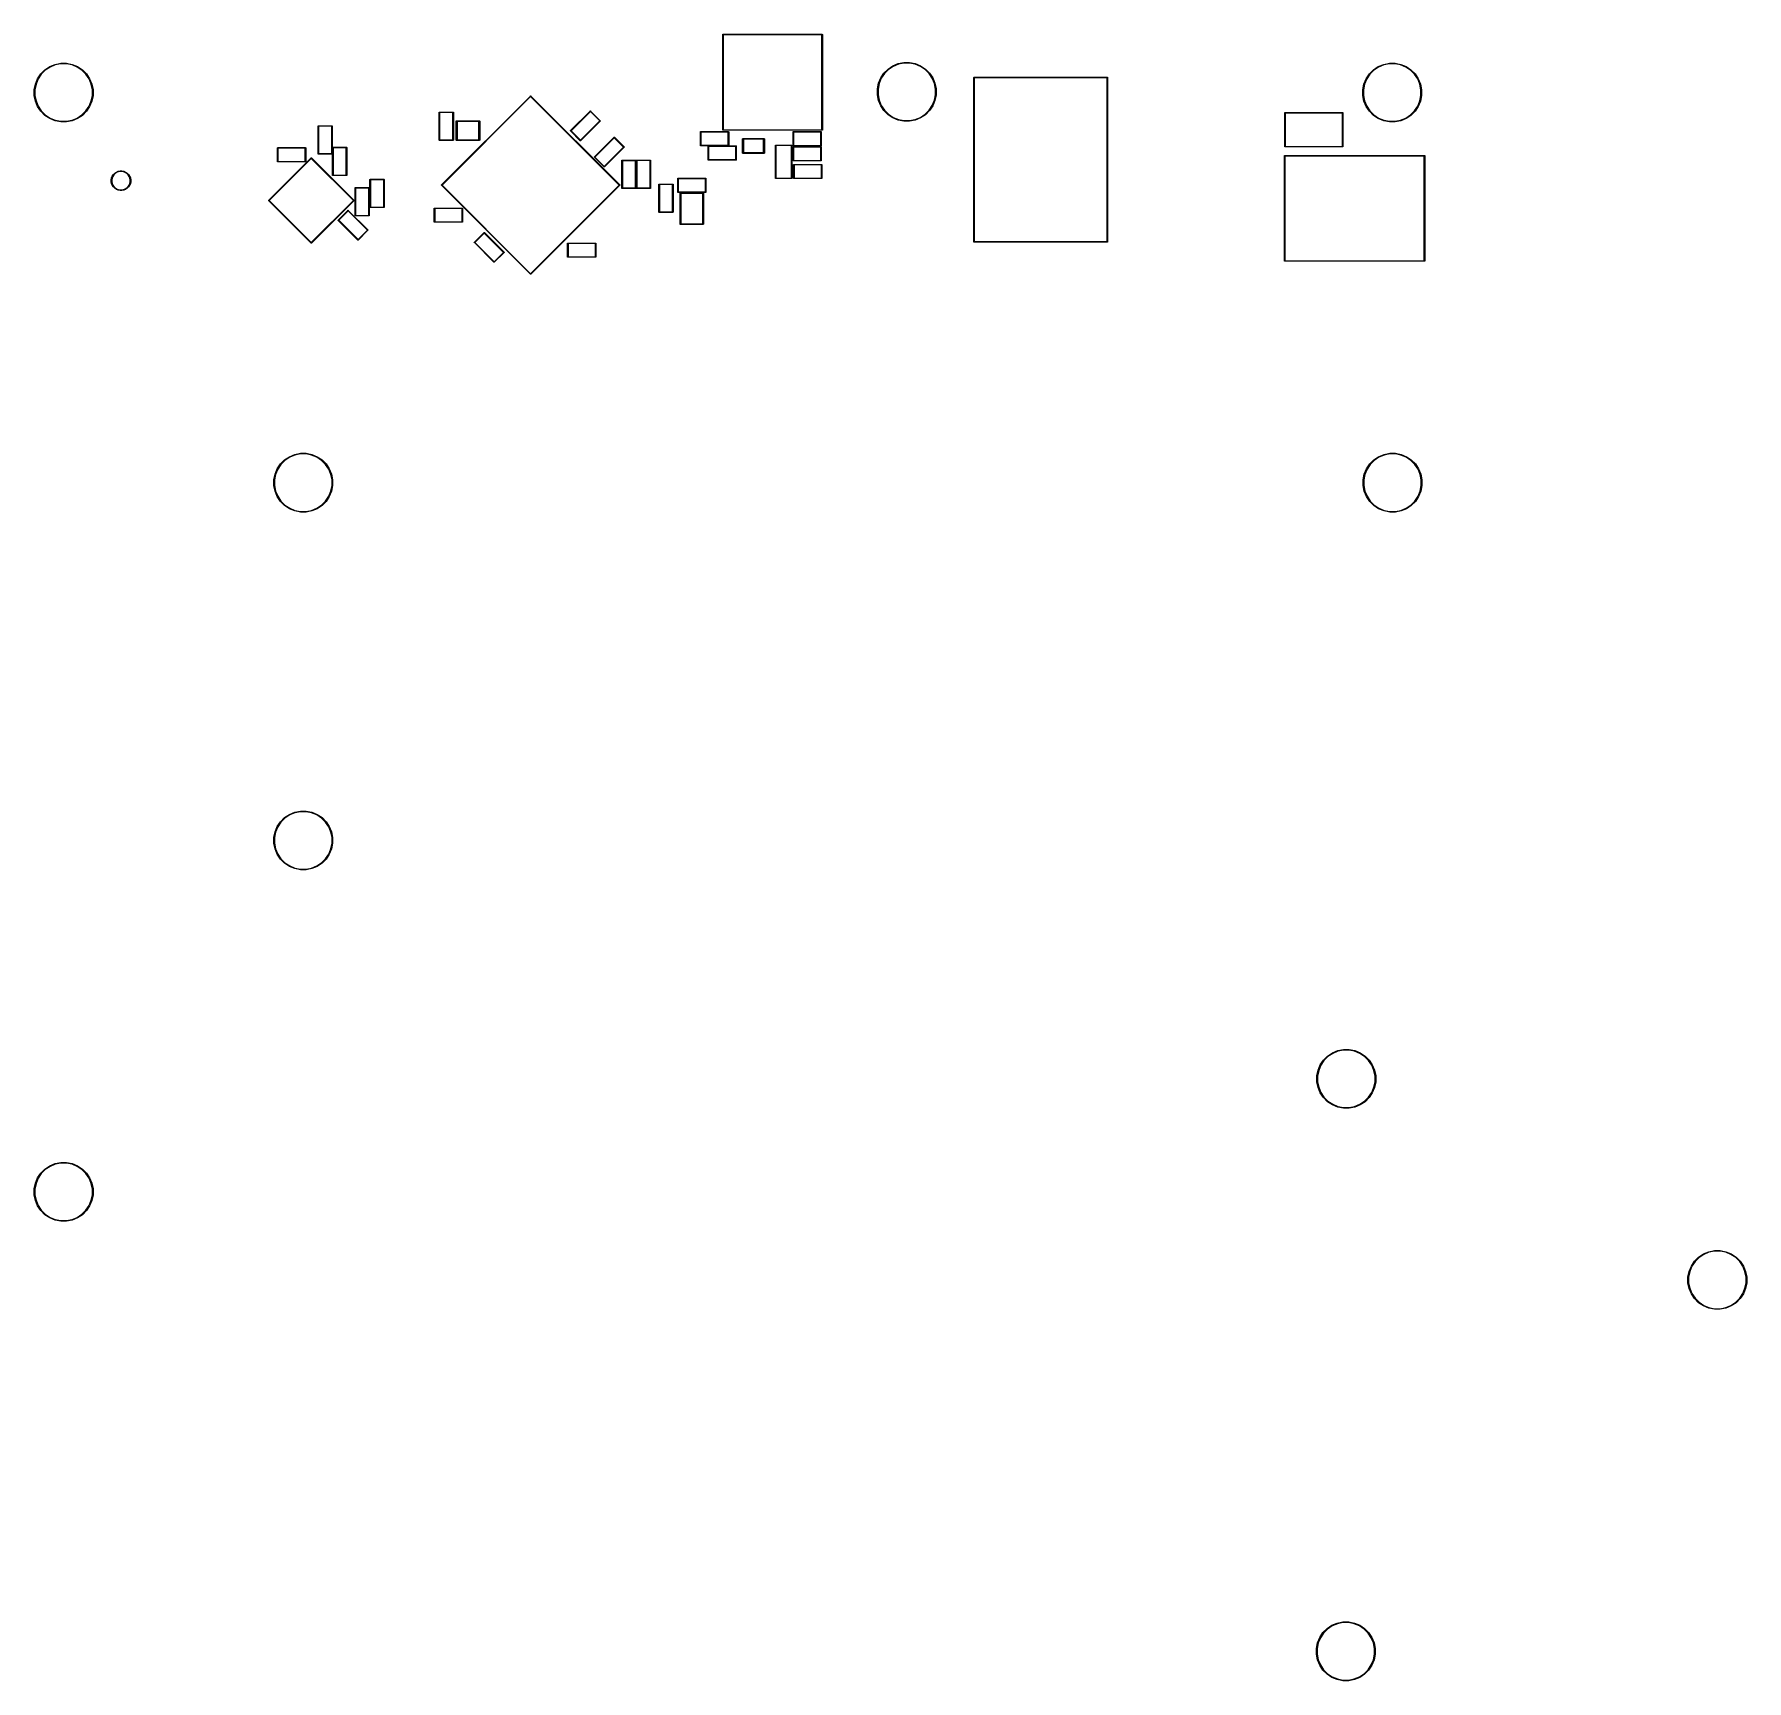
# Model space of a CAD drawing. Extents: x 77 to 259, y -226 to -51.
import ezdxf

# ---------------------------------------------------------------- set-up
doc = ezdxf.new("R2010")
doc.units = 0
doc.layers.add('BLACK', color=7, linetype='CONTINUOUS')

msp = doc.modelspace()

# ---------------------------------------------------------------- linework, layer by layer
at = {"layer": 'BLACK', "linetype": 'CONTINUOUS'}
for p, q in [((150.272, -50.6767), (150.274, -50.672)), ((150.272, -50.6816), (150.272, -50.6767)), ((150.272, -50.6828), (150.272, -50.6816)), ((150.272, -60.8504), (150.272, -50.6828)), ((150.274, -50.672), (150.276, -50.6676)), ((150.276, -50.6676), (150.279, -50.6638)), ((150.279, -50.6638), (150.283, -50.6607)), ((150.283, -50.6607), (150.287, -50.6584)), ((150.287, -50.6584), (150.292, -50.657)), ((150.292, -50.657), (150.296, -50.6566)), ((150.296, -50.6566), (150.297, -50.6565)), ((150.296, -50.6566), (150.296, -50.6566)), ((150.297, -50.6565), (150.298, -50.6566)), ((150.298, -50.6566), (160.846, -50.6566)), ((150.322, -50.7066), (150.322, -60.8266)), ((160.822, -50.7066), (150.322, -50.7066)), ((160.822, -60.8266), (160.822, -50.7066)), ((160.846, -50.6566), (160.847, -50.6565)), ((160.847, -50.6565), (160.848, -50.6566)), ((160.848, -50.6566), (160.852, -50.657)), ((160.852, -50.657), (160.856, -50.6584)), ((160.856, -50.6584), (160.861, -50.6607)), ((160.861, -50.6607), (160.865, -50.6638)), ((160.865, -50.6638), (160.868, -50.6676)), ((160.868, -50.6676), (160.87, -50.672)), ((160.87, -50.672), (160.871, -50.6767)), ((160.871, -50.6767), (160.872, -50.6816)), ((160.872, -50.6816), (160.872, -50.6828)), ((160.872, -50.6828), (160.872, -60.8504)), ((77.6043, -54.8754), (78.0402, -54.4395)), ((78.0846, -54.4936), (77.6584, -54.9198)), ((78.0402, -54.4395), (78.5529, -54.097)), ((78.5859, -54.1587), (78.0846, -54.4936)), ((78.5529, -54.097), (79.1225, -53.861)), ((79.1428, -53.928), (78.5859, -54.1587)), ((79.1225, -53.861), (79.7271, -53.7407)), ((79.734, -53.8104), (79.1428, -53.928)), ((79.7271, -53.7407), (80.3437, -53.7407)), ((80.3368, -53.8104), (79.734, -53.8104)), ((80.928, -53.928), (80.3368, -53.8104)), ((80.3437, -53.7407), (80.9483, -53.861)), ((81.4849, -54.1587), (80.928, -53.928)), ((80.9483, -53.861), (81.5179, -54.097)), ((81.9862, -54.4936), (81.4849, -54.1587)), ((81.5179, -54.097), (82.0306, -54.4395)), ((82.4124, -54.9198), (81.9862, -54.4936)), ((82.0306, -54.4395), (82.4665, -54.8754)), ((167.431, -54.7992), (167.867, -54.3633)), ((167.912, -54.4174), (167.485, -54.8436)), ((167.867, -54.3633), (168.38, -54.0208)), ((168.413, -54.0825), (167.912, -54.4174)), ((168.38, -54.0208), (168.95, -53.7848)), ((168.97, -53.8518), (168.413, -54.0825)), ((168.95, -53.7848), (169.554, -53.6645)), ((169.561, -53.7342), (168.97, -53.8518)), ((169.554, -53.6645), (170.171, -53.6645)), ((170.164, -53.7342), (169.561, -53.7342)), ((170.755, -53.8518), (170.164, -53.7342)), ((170.171, -53.6645), (170.775, -53.7848)), ((171.312, -54.0825), (170.755, -53.8518)), ((170.775, -53.7848), (171.345, -54.0208)), ((171.813, -54.4174), (171.312, -54.0825)), ((171.345, -54.0208), (171.858, -54.3633)), ((172.24, -54.8436), (171.813, -54.4174)), ((171.858, -54.3633), (172.294, -54.7992)), ((219.158, -54.8754), (219.594, -54.4395)), ((219.639, -54.4936), (219.213, -54.9198)), ((219.594, -54.4395), (220.107, -54.097)), ((220.14, -54.1587), (219.639, -54.4936)), ((220.107, -54.097), (220.677, -53.861)), ((220.697, -53.928), (220.14, -54.1587)), ((220.677, -53.861), (221.281, -53.7407)), ((221.288, -53.8104), (220.697, -53.928)), ((221.281, -53.7407), (221.898, -53.7407)), ((221.891, -53.8104), (221.288, -53.8104)), ((222.482, -53.928), (221.891, -53.8104)), ((221.898, -53.7407), (222.503, -53.861)), ((223.039, -54.1587), (222.482, -53.928)), ((222.503, -53.861), (223.072, -54.097)), ((223.54, -54.4936), (223.039, -54.1587)), ((223.072, -54.097), (223.585, -54.4395)), ((223.967, -54.9198), (223.54, -54.4936)), ((223.585, -54.4395), (224.021, -54.8754)), ((76.9055, -56.5623), (77.0258, -55.9577)), ((77.0928, -55.978), (76.9752, -56.5692)), ((77.0258, -55.9577), (77.2618, -55.3881)), ((77.3235, -55.4211), (77.0928, -55.978)), ((77.2618, -55.3881), (77.6043, -54.8754)), ((77.6584, -54.9198), (77.3235, -55.4211)), ((82.7473, -55.4211), (82.4124, -54.9198)), ((82.4665, -54.8754), (82.809, -55.3881)), ((82.978, -55.978), (82.7473, -55.4211)), ((82.809, -55.3881), (83.045, -55.9577)), ((83.0956, -56.5692), (82.978, -55.978)), ((83.045, -55.9577), (83.1653, -56.5623)), ((166.733, -56.4861), (166.853, -55.8815)), ((166.733, -57.1027), (166.733, -56.4861)), ((166.92, -55.9018), (166.802, -56.493)), ((166.802, -56.493), (166.802, -57.0958)), ((166.853, -55.8815), (167.089, -55.3119)), ((167.151, -55.3449), (166.92, -55.9018)), ((167.089, -55.3119), (167.431, -54.7992)), ((167.485, -54.8436), (167.151, -55.3449)), ((172.574, -55.3449), (172.24, -54.8436)), ((172.294, -54.7992), (172.636, -55.3119)), ((172.805, -55.9018), (172.574, -55.3449)), ((172.636, -55.3119), (172.872, -55.8815)), ((172.923, -56.493), (172.805, -55.9018)), ((172.872, -55.8815), (172.992, -56.4861)), ((172.923, -57.0958), (172.923, -56.493)), ((172.992, -56.4861), (172.992, -57.1027)), ((177.013, -55.2641), (177.015, -55.2594)), ((177.013, -55.269), (177.013, -55.2641)), ((177.013, -55.2702), (177.013, -55.269)), ((177.013, -72.7678), (177.013, -55.2702)), ((177.015, -55.2594), (177.017, -55.255)), ((177.017, -55.255), (177.02, -55.2512)), ((177.02, -55.2512), (177.024, -55.2481)), ((177.024, -55.2481), (177.028, -55.2458)), ((177.028, -55.2458), (177.033, -55.2444)), ((177.033, -55.2444), (177.037, -55.244)), ((177.037, -55.244), (177.038, -55.2439)), ((177.037, -55.244), (177.037, -55.244)), ((177.038, -55.2439), (177.039, -55.244)), ((177.039, -55.244), (191.237, -55.244)), ((177.063, -55.294), (177.063, -72.744)), ((191.213, -55.294), (177.063, -55.294)), ((191.213, -72.744), (191.213, -55.294)), ((191.237, -55.244), (191.238, -55.2439)), ((191.238, -55.2439), (191.239, -55.244)), ((191.239, -55.244), (191.239, -55.244)), ((191.239, -55.244), (191.243, -55.2444)), ((191.243, -55.2444), (191.248, -55.2458)), ((191.248, -55.2458), (191.252, -55.2481)), ((191.252, -55.2481), (191.256, -55.2512)), ((191.256, -55.2512), (191.259, -55.255)), ((191.259, -55.255), (191.261, -55.2594)), ((191.261, -55.2594), (191.263, -55.2641)), ((191.263, -55.2641), (191.263, -55.269)), ((191.263, -55.269), (191.263, -55.2702)), ((191.263, -55.2702), (191.263, -72.7678)), ((218.46, -56.5623), (218.58, -55.9577)), ((218.647, -55.978), (218.529, -56.5692)), ((218.58, -55.9577), (218.816, -55.3881)), ((218.878, -55.4211), (218.647, -55.978)), ((218.816, -55.3881), (219.158, -54.8754)), ((219.213, -54.9198), (218.878, -55.4211)), ((224.302, -55.4211), (223.967, -54.9198)), ((224.021, -54.8754), (224.363, -55.3881)), ((224.532, -55.978), (224.302, -55.4211)), ((224.363, -55.3881), (224.599, -55.9577)), ((224.65, -56.5692), (224.532, -55.978)), ((224.599, -55.9577), (224.719, -56.5623)), ((76.9055, -57.1789), (76.9055, -56.5623)), ((77.0258, -57.7835), (76.9055, -57.1789)), ((76.9752, -56.5692), (76.9752, -57.172)), ((76.9752, -57.172), (77.0928, -57.7632)), ((77.2618, -58.3531), (77.0258, -57.7835)), ((77.0928, -57.7632), (77.3235, -58.3201)), ((77.6043, -58.8658), (77.2618, -58.3531)), ((77.3235, -58.3201), (77.6584, -58.8214)), ((82.4124, -58.8214), (82.7473, -58.3201)), ((82.809, -58.3531), (82.4665, -58.8658)), ((82.7473, -58.3201), (82.978, -57.7632)), ((83.045, -57.7835), (82.809, -58.3531)), ((82.978, -57.7632), (83.0956, -57.172)), ((83.1653, -57.1789), (83.045, -57.7835)), ((83.0956, -57.172), (83.0956, -56.5692)), ((83.1653, -56.5623), (83.1653, -57.1789)), ((120.302, -66.7073), (129.775, -57.2337)), ((129.794, -57.2859), (120.354, -66.7258)), ((129.775, -57.2337), (129.776, -57.2328)), ((129.776, -57.2328), (129.777, -57.232)), ((129.777, -57.232), (129.78, -57.2297)), ((129.777, -57.232), (129.777, -57.232)), ((129.78, -57.2297), (129.784, -57.2274)), ((129.784, -57.2274), (129.789, -57.2259)), ((129.789, -57.2259), (129.794, -57.2254)), ((129.794, -57.2254), (129.794, -57.2254)), ((129.794, -57.2254), (129.799, -57.2259)), ((139.234, -66.7258), (129.794, -57.2859)), ((129.799, -57.2259), (129.804, -57.2274)), ((129.804, -57.2274), (129.808, -57.2297)), ((129.808, -57.2297), (129.812, -57.2328)), ((129.812, -57.2328), (129.813, -57.2338)), ((129.813, -57.2338), (139.286, -66.7073)), ((166.853, -57.7073), (166.733, -57.1027)), ((166.802, -57.0958), (166.92, -57.687)), ((167.089, -58.2769), (166.853, -57.7073)), ((166.92, -57.687), (167.151, -58.2439)), ((167.431, -58.7896), (167.089, -58.2769)), ((167.151, -58.2439), (167.485, -58.7452)), ((172.24, -58.7452), (172.574, -58.2439)), ((172.636, -58.2769), (172.294, -58.7896)), ((172.574, -58.2439), (172.805, -57.687)), ((172.872, -57.7073), (172.636, -58.2769)), ((172.805, -57.687), (172.923, -57.0958)), ((172.992, -57.1027), (172.872, -57.7073)), ((218.46, -57.1789), (218.46, -56.5623)), ((218.58, -57.7835), (218.46, -57.1789)), ((218.529, -56.5692), (218.529, -57.172)), ((218.529, -57.172), (218.647, -57.7632)), ((218.816, -58.3531), (218.58, -57.7835)), ((218.647, -57.7632), (218.878, -58.3201)), ((219.158, -58.8658), (218.816, -58.3531)), ((218.878, -58.3201), (219.213, -58.8214)), ((223.967, -58.8214), (224.302, -58.3201)), ((224.363, -58.3531), (224.021, -58.8658)), ((224.302, -58.3201), (224.532, -57.7632)), ((224.599, -57.7835), (224.363, -58.3531)), ((224.532, -57.7632), (224.65, -57.172)), ((224.719, -57.1789), (224.599, -57.7835)), ((224.65, -57.172), (224.65, -56.5692)), ((224.719, -56.5623), (224.719, -57.1789)), ((78.0402, -59.3017), (77.6043, -58.8658)), ((77.6584, -58.8214), (78.0846, -59.2476)), ((78.5529, -59.6442), (78.0402, -59.3017)), ((78.0846, -59.2476), (78.5859, -59.5825)), ((79.1225, -59.8802), (78.5529, -59.6442)), ((78.5859, -59.5825), (79.1428, -59.8132)), ((79.7271, -60.0005), (79.1225, -59.8802)), ((79.1428, -59.8132), (79.734, -59.9308)), ((80.3437, -60.0005), (79.7271, -60.0005)), ((79.734, -59.9308), (80.3368, -59.9308)), ((80.3368, -59.9308), (80.928, -59.8132)), ((80.9483, -59.8802), (80.3437, -60.0005)), ((80.928, -59.8132), (81.4849, -59.5825)), ((81.5179, -59.6442), (80.9483, -59.8802)), ((81.4849, -59.5825), (81.9862, -59.2476)), ((82.0306, -59.3017), (81.5179, -59.6442)), ((81.9862, -59.2476), (82.4124, -58.8214)), ((82.4665, -58.8658), (82.0306, -59.3017)), ((120.047, -58.972), (120.048, -58.9671)), ((120.047, -58.9732), (120.047, -58.972)), ((120.047, -61.9308), (120.047, -58.9732)), ((120.048, -58.9671), (120.049, -58.9624)), ((120.049, -58.9624), (120.052, -58.958)), ((120.052, -58.958), (120.055, -58.9542)), ((120.055, -58.9542), (120.058, -58.9511)), ((120.058, -58.9511), (120.063, -58.9488)), ((120.063, -58.9488), (120.067, -58.9474)), ((120.067, -58.9474), (120.071, -58.947)), ((120.071, -58.947), (120.072, -58.9469)), ((120.071, -58.947), (120.071, -58.947)), ((120.072, -58.9469), (120.074, -58.947)), ((120.074, -58.947), (121.531, -58.947)), ((120.097, -58.997), (120.097, -61.907)), ((121.507, -58.997), (120.097, -58.997)), ((121.507, -61.907), (121.507, -58.997)), ((121.531, -58.947), (121.532, -58.9469)), ((121.532, -58.9469), (121.534, -58.947)), ((121.534, -58.947), (121.534, -58.947)), ((121.534, -58.947), (121.537, -58.9474)), ((121.537, -58.9474), (121.542, -58.9488)), ((121.542, -58.9488), (121.546, -58.9511)), ((121.546, -58.9511), (121.55, -58.9542)), ((121.55, -58.9542), (121.553, -58.958)), ((121.553, -58.958), (121.556, -58.9624)), ((121.556, -58.9624), (121.557, -58.9671)), ((121.557, -58.9671), (121.558, -58.972)), ((121.558, -58.972), (121.557, -58.9732)), ((121.557, -58.9732), (121.557, -61.9308)), ((121.869, -59.9028), (121.87, -59.895)), ((121.869, -59.9048), (121.869, -59.9028)), ((121.869, -61.9328), (121.869, -59.9048)), ((121.87, -59.895), (121.872, -59.8874)), ((121.872, -59.8874), (121.876, -59.8805)), ((121.876, -59.8805), (121.881, -59.8744)), ((121.881, -59.8744), (121.887, -59.8694)), ((121.887, -59.8694), (121.894, -59.8657)), ((121.894, -59.8657), (121.901, -59.8634)), ((121.901, -59.8634), (121.907, -59.8628)), ((121.907, -59.8628), (121.909, -59.8626)), ((121.909, -59.8626), (121.911, -59.8628)), ((121.911, -59.8628), (124.32, -59.8628)), ((121.949, -59.9428), (121.949, -61.8948)), ((124.282, -59.9428), (121.949, -59.9428)), ((124.282, -61.8948), (124.282, -59.9428)), ((124.32, -59.8628), (124.322, -59.8626)), ((124.322, -59.8626), (124.324, -59.8628)), ((124.324, -59.8628), (124.33, -59.8634)), ((124.33, -59.8634), (124.337, -59.8657)), ((124.337, -59.8657), (124.344, -59.8694)), ((124.344, -59.8694), (124.35, -59.8744)), ((124.35, -59.8744), (124.355, -59.8805)), ((124.355, -59.8805), (124.359, -59.8874)), ((124.359, -59.8874), (124.361, -59.895)), ((124.361, -59.895), (124.362, -59.9028)), ((124.362, -59.9028), (124.362, -59.9048)), ((124.362, -59.9048), (124.362, -61.9328)), ((134.046, -60.9238), (136.137, -58.8325)), ((136.156, -58.8846), (134.098, -60.9423)), ((135.095, -61.9393), (137.153, -59.8817)), ((137.205, -59.9002), (135.113, -61.9915)), ((136.137, -58.8325), (136.138, -58.8315)), ((136.138, -58.8315), (136.139, -58.8308)), ((136.139, -58.8307), (136.142, -58.8284)), ((136.139, -58.8308), (136.139, -58.8307)), ((136.142, -58.8284), (136.146, -58.8261)), ((136.146, -58.8261), (136.151, -58.8246)), ((136.151, -58.8246), (136.156, -58.8242)), ((136.156, -58.8242), (136.16, -58.8246)), ((137.153, -59.8817), (136.156, -58.8846)), ((136.16, -58.8246), (136.165, -58.8261)), ((136.165, -58.8261), (136.169, -58.8284)), ((136.169, -58.8284), (136.173, -58.8315)), ((136.173, -58.8315), (136.174, -58.8325)), ((136.174, -58.8325), (137.205, -59.8631)), ((137.205, -59.8631), (137.206, -59.8639)), ((137.206, -59.8994), (137.205, -59.9002)), ((137.206, -59.8639), (137.206, -59.8648)), ((137.206, -59.8648), (137.206, -59.8648)), ((137.206, -59.8648), (137.209, -59.8677)), ((137.209, -59.8956), (137.206, -59.8985)), ((137.206, -59.8985), (137.206, -59.8985)), ((137.206, -59.8985), (137.206, -59.8994)), ((137.209, -59.8677), (137.21, -59.8694)), ((137.211, -59.8913), (137.209, -59.8956)), ((137.21, -59.8694), (137.211, -59.872)), ((137.211, -59.872), (137.213, -59.8768)), ((137.213, -59.8866), (137.211, -59.8913)), ((137.213, -59.8768), (137.213, -59.8817)), ((137.213, -59.8817), (137.213, -59.8866)), ((167.867, -59.2255), (167.431, -58.7896)), ((167.485, -58.7452), (167.912, -59.1714)), ((168.38, -59.568), (167.867, -59.2255)), ((167.912, -59.1714), (168.413, -59.5063)), ((168.95, -59.804), (168.38, -59.568)), ((168.413, -59.5063), (168.97, -59.737)), ((169.554, -59.9243), (168.95, -59.804)), ((168.97, -59.737), (169.561, -59.8546)), ((170.171, -59.9243), (169.554, -59.9243)), ((169.561, -59.8546), (170.164, -59.8546)), ((170.164, -59.8546), (170.755, -59.737)), ((170.775, -59.804), (170.171, -59.9243)), ((170.755, -59.737), (171.312, -59.5063)), ((171.345, -59.568), (170.775, -59.804)), ((171.312, -59.5063), (171.813, -59.1714)), ((171.858, -59.2255), (171.345, -59.568)), ((171.813, -59.1714), (172.24, -58.7452)), ((172.294, -58.7896), (171.858, -59.2255)), ((210.138, -59.0281), (210.14, -59.0234)), ((210.138, -59.033), (210.138, -59.0281)), ((210.138, -59.0342), (210.138, -59.033)), ((210.138, -62.6318), (210.138, -59.0342)), ((210.14, -59.0234), (210.142, -59.019)), ((210.142, -59.019), (210.145, -59.0152)), ((210.145, -59.0152), (210.149, -59.0121)), ((210.149, -59.0121), (210.153, -59.0098)), ((210.153, -59.0098), (210.158, -59.0084)), ((210.158, -59.0084), (210.162, -59.008)), ((210.162, -59.008), (210.163, -59.0079)), ((210.163, -59.0079), (210.164, -59.008)), ((210.164, -59.008), (216.312, -59.008)), ((210.188, -59.058), (210.188, -62.608)), ((216.288, -59.058), (210.188, -59.058)), ((216.288, -62.608), (216.288, -59.058)), ((216.312, -59.008), (216.313, -59.0079)), ((216.313, -59.0079), (216.314, -59.008)), ((216.314, -59.008), (216.318, -59.0084)), ((216.318, -59.0084), (216.323, -59.0098)), ((216.323, -59.0098), (216.327, -59.0121)), ((216.327, -59.0121), (216.331, -59.0152)), ((216.331, -59.0152), (216.334, -59.019)), ((216.334, -59.019), (216.336, -59.0234)), ((216.336, -59.0234), (216.338, -59.0281)), ((216.338, -59.0281), (216.338, -59.033)), ((216.338, -59.033), (216.338, -59.0342)), ((216.338, -59.0342), (216.338, -62.6318)), ((219.594, -59.3017), (219.158, -58.8658)), ((219.213, -58.8214), (219.639, -59.2476)), ((220.107, -59.6442), (219.594, -59.3017)), ((219.639, -59.2476), (220.14, -59.5825)), ((220.677, -59.8802), (220.107, -59.6442)), ((220.14, -59.5825), (220.697, -59.8132)), ((221.281, -60.0005), (220.677, -59.8802)), ((220.697, -59.8132), (221.288, -59.9308)), ((221.898, -60.0005), (221.281, -60.0005)), ((221.288, -59.9308), (221.891, -59.9308)), ((221.891, -59.9308), (222.482, -59.8132)), ((222.503, -59.8802), (221.898, -60.0005)), ((222.482, -59.8132), (223.039, -59.5825)), ((223.072, -59.6442), (222.503, -59.8802)), ((223.039, -59.5825), (223.54, -59.2476)), ((223.585, -59.3017), (223.072, -59.6442)), ((223.54, -59.2476), (223.967, -58.8214)), ((224.021, -58.8658), (223.585, -59.3017)), ((107.144, -60.433), (107.145, -60.4281)), ((107.144, -60.4342), (107.144, -60.433)), ((107.144, -63.3918), (107.144, -60.4342)), ((107.145, -60.4281), (107.146, -60.4234)), ((107.146, -60.4234), (107.148, -60.419)), ((107.148, -60.419), (107.151, -60.4152)), ((107.151, -60.4152), (107.155, -60.4121)), ((107.155, -60.4121), (107.16, -60.4098)), ((107.16, -60.4098), (107.164, -60.4084)), ((107.164, -60.4084), (107.168, -60.408)), ((107.168, -60.408), (107.169, -60.4079)), ((107.168, -60.408), (107.168, -60.408)), ((107.169, -60.4079), (107.17, -60.408)), ((107.17, -60.408), (108.628, -60.408)), ((107.194, -60.458), (107.194, -63.368)), ((108.604, -60.458), (107.194, -60.458)), ((108.604, -63.368), (108.604, -60.458)), ((108.628, -60.408), (108.629, -60.4079)), ((108.629, -60.4079), (108.63, -60.408)), ((108.63, -60.408), (108.63, -60.408)), ((108.63, -60.408), (108.634, -60.4084)), ((108.634, -60.4084), (108.639, -60.4098)), ((108.639, -60.4098), (108.643, -60.4121)), ((108.643, -60.4121), (108.647, -60.4152)), ((108.647, -60.4152), (108.65, -60.419)), ((108.65, -60.419), (108.652, -60.4234)), ((108.652, -60.4234), (108.654, -60.4281)), ((108.654, -60.4281), (108.654, -60.433)), ((108.654, -60.433), (108.654, -60.4342)), ((108.654, -60.4342), (108.654, -63.3918)), ((120.047, -61.932), (120.047, -61.9308)), ((120.048, -61.9369), (120.047, -61.932)), ((120.049, -61.9416), (120.048, -61.9369)), ((120.052, -61.946), (120.049, -61.9416)), ((120.055, -61.9498), (120.052, -61.946)), ((120.058, -61.9529), (120.055, -61.9498)), ((120.063, -61.9552), (120.058, -61.9529)), ((120.067, -61.9566), (120.063, -61.9552)), ((120.072, -61.9571), (120.067, -61.9566)), ((120.074, -61.957), (120.072, -61.9571)), ((121.531, -61.957), (120.074, -61.957)), ((120.097, -61.907), (121.507, -61.907)), ((121.532, -61.9571), (121.531, -61.957)), ((121.537, -61.9566), (121.532, -61.9571)), ((121.542, -61.9552), (121.537, -61.9566)), ((121.546, -61.9529), (121.542, -61.9552)), ((121.55, -61.9498), (121.546, -61.9529)), ((121.553, -61.946), (121.55, -61.9498)), ((121.556, -61.9416), (121.553, -61.946)), ((121.557, -61.9369), (121.556, -61.9416)), ((121.557, -61.9308), (121.558, -61.932)), ((121.558, -61.932), (121.557, -61.9332)), ((121.557, -61.9332), (121.557, -61.9332)), ((121.557, -61.9332), (121.557, -61.9369)), ((121.869, -61.9348), (121.869, -61.9328)), ((121.87, -61.9426), (121.869, -61.9348)), ((121.872, -61.9502), (121.87, -61.9426)), ((121.876, -61.9571), (121.872, -61.9502)), ((121.881, -61.9632), (121.876, -61.9571)), ((121.887, -61.9682), (121.881, -61.9632)), ((121.894, -61.9719), (121.887, -61.9682)), ((121.901, -61.9742), (121.894, -61.9719)), ((121.907, -61.9748), (121.901, -61.9742)), ((121.909, -61.975), (121.907, -61.9748)), ((121.911, -61.9748), (121.909, -61.975)), ((124.32, -61.9748), (121.911, -61.9748)), ((121.949, -61.8948), (124.282, -61.8948)), ((124.322, -61.975), (124.32, -61.9748)), ((124.324, -61.9748), (124.322, -61.975)), ((124.33, -61.9742), (124.324, -61.9748)), ((124.337, -61.9719), (124.33, -61.9742)), ((124.344, -61.9682), (124.337, -61.9719)), ((124.35, -61.9632), (124.344, -61.9682)), ((124.355, -61.9571), (124.35, -61.9632)), ((124.359, -61.9502), (124.355, -61.9571)), ((124.361, -61.9426), (124.359, -61.9502)), ((124.362, -61.9348), (124.361, -61.9426)), ((124.362, -61.9328), (124.362, -61.9348)), ((134.037, -60.9423), (134.038, -60.9374)), ((134.038, -60.9472), (134.037, -60.9423)), ((134.038, -60.9374), (134.039, -60.9327)), ((134.039, -60.9519), (134.038, -60.9472)), ((134.039, -60.9327), (134.042, -60.9284)), ((134.042, -60.9563), (134.039, -60.9519)), ((134.042, -60.9284), (134.044, -60.9255)), ((134.045, -60.9601), (134.042, -60.9563)), ((134.044, -60.9255), (134.045, -60.9246)), ((134.045, -60.9246), (134.046, -60.9238)), ((134.046, -60.9609), (134.045, -60.9601)), ((135.076, -61.9915), (134.046, -60.9609)), ((134.098, -60.9423), (135.095, -61.9393)), ((135.077, -61.9925), (135.076, -61.9915)), ((135.078, -61.9932), (135.077, -61.9925)), ((135.081, -61.9956), (135.078, -61.9932)), ((135.078, -61.9932), (135.078, -61.9932)), ((135.085, -61.9979), (135.081, -61.9956)), ((135.09, -61.9993), (135.085, -61.9979)), ((135.095, -61.9998), (135.09, -61.9993)), ((135.1, -61.9993), (135.095, -61.9998)), ((135.095, -61.9998), (135.095, -61.9998)), ((135.104, -61.9979), (135.1, -61.9993)), ((135.109, -61.9956), (135.104, -61.9979)), ((135.112, -61.9932), (135.109, -61.9956)), ((135.113, -61.9925), (135.112, -61.9932)), ((135.113, -61.9915), (135.113, -61.9925)), ((136.586, -63.7178), (138.677, -61.6265)), ((138.696, -61.6786), (136.638, -63.7363)), ((138.677, -61.6265), (138.678, -61.6255)), ((138.678, -61.6255), (138.679, -61.6248)), ((138.679, -61.6247), (138.682, -61.6224)), ((138.679, -61.6248), (138.679, -61.6247)), ((138.682, -61.6224), (138.686, -61.6201)), ((138.686, -61.6201), (138.691, -61.6186)), ((138.691, -61.6186), (138.696, -61.6182)), ((138.696, -61.6182), (138.7, -61.6186)), ((139.693, -62.6757), (138.696, -61.6786)), ((138.7, -61.6186), (138.705, -61.6201)), ((138.705, -61.6201), (138.709, -61.6224)), ((138.709, -61.6224), (138.713, -61.6255)), ((138.713, -61.6255), (138.714, -61.6265)), ((138.714, -61.6265), (139.745, -62.6571)), ((147.884, -61.0504), (147.885, -61.0455)), ((147.885, -61.0516), (147.884, -61.0504)), ((147.885, -61.0455), (147.886, -61.0408)), ((147.885, -62.5092), (147.885, -61.0516)), ((147.886, -61.0408), (147.889, -61.0365)), ((147.889, -61.0365), (147.892, -61.0327)), ((147.892, -61.0327), (147.896, -61.0295)), ((147.896, -61.0295), (147.9, -61.0272)), ((147.9, -61.0272), (147.905, -61.0258)), ((147.905, -61.0258), (147.908, -61.0254)), ((147.908, -61.0254), (147.91, -61.0253)), ((147.908, -61.0254), (147.908, -61.0254)), ((147.91, -61.0253), (147.911, -61.0254)), ((147.911, -61.0254), (150.868, -61.0254)), ((147.935, -61.0754), (147.935, -62.4854)), ((150.845, -61.0754), (147.935, -61.0754)), ((150.272, -60.8516), (150.272, -60.8504)), ((150.272, -60.8565), (150.272, -60.8516)), ((150.274, -60.8612), (150.272, -60.8565)), ((150.276, -60.8656), (150.274, -60.8612)), ((150.279, -60.8694), (150.276, -60.8656)), ((150.283, -60.8725), (150.279, -60.8694)), ((150.287, -60.8748), (150.283, -60.8725)), ((150.292, -60.8762), (150.287, -60.8748)), ((150.297, -60.8767), (150.292, -60.8762)), ((150.298, -60.8766), (150.297, -60.8767)), ((160.846, -60.8766), (150.298, -60.8766)), ((150.322, -60.8266), (160.822, -60.8266)), ((150.845, -62.4854), (150.845, -61.0754)), ((150.868, -61.0254), (150.87, -61.0253)), ((150.87, -61.0253), (150.871, -61.0254)), ((150.871, -61.0254), (150.871, -61.0254)), ((150.871, -61.0254), (150.875, -61.0258)), ((150.875, -61.0258), (150.879, -61.0272)), ((150.879, -61.0272), (150.884, -61.0295)), ((150.884, -61.0295), (150.887, -61.0327)), ((150.887, -61.0327), (150.89, -61.0365)), ((150.89, -61.0365), (150.893, -61.0408)), ((150.893, -61.0408), (150.894, -61.0455)), ((150.894, -61.0455), (150.895, -61.0504)), ((150.895, -61.0504), (150.895, -61.0516)), ((150.895, -61.0516), (150.895, -62.5092)), ((152.38, -61.7953), (152.383, -61.7877)), ((152.38, -61.8011), (152.38, -61.7953)), ((152.38, -61.8025), (152.38, -61.8011)), ((152.38, -61.8045), (152.38, -61.8025)), ((152.38, -61.8065), (152.38, -61.8045)), ((152.38, -63.3051), (152.38, -61.8065)), ((152.383, -61.7877), (152.386, -61.7808)), ((152.386, -61.7808), (152.391, -61.7747)), ((152.391, -61.7747), (152.398, -61.7697)), ((152.398, -61.7697), (152.404, -61.766)), ((152.404, -61.766), (152.412, -61.7637)), ((152.412, -61.7637), (152.42, -61.7629)), ((152.42, -61.7629), (152.428, -61.7637)), ((152.428, -61.7637), (152.43, -61.7645)), ((152.43, -61.7645), (154.632, -61.7645)), ((152.46, -61.8445), (152.46, -63.2631)), ((154.615, -61.8445), (152.46, -61.8445)), ((154.615, -63.2631), (154.615, -61.8445)), ((154.632, -61.7645), (154.638, -61.7651)), ((154.638, -61.7651), (154.64, -61.7659)), ((154.64, -61.7659), (154.647, -61.7637)), ((154.647, -61.7637), (154.655, -61.7629)), ((154.655, -61.7629), (154.663, -61.7637)), ((154.663, -61.7637), (154.67, -61.766)), ((154.67, -61.766), (154.677, -61.7697)), ((154.677, -61.7697), (154.684, -61.7747)), ((154.684, -61.7747), (154.688, -61.7808)), ((154.688, -61.7808), (154.692, -61.7877)), ((154.692, -61.7877), (154.695, -61.7953)), ((154.695, -61.7953), (154.695, -61.8011)), ((154.695, -61.8011), (154.695, -63.3011)), ((157.751, -61.0481), (157.753, -61.0433)), ((157.751, -61.053), (157.751, -61.0481)), ((157.751, -61.0542), (157.751, -61.053)), ((157.751, -62.5117), (157.751, -61.0542)), ((157.753, -61.0433), (157.755, -61.039)), ((157.755, -61.039), (157.758, -61.0352)), ((157.758, -61.0352), (157.762, -61.0321)), ((157.762, -61.0321), (157.766, -61.0298)), ((157.766, -61.0298), (157.771, -61.0283)), ((157.771, -61.0283), (157.775, -61.028)), ((157.775, -61.028), (157.776, -61.0278)), ((157.775, -61.028), (157.775, -61.028)), ((157.776, -61.0278), (157.777, -61.028)), ((157.777, -61.028), (160.735, -61.028)), ((157.801, -61.078), (157.801, -62.488)), ((160.711, -61.078), (157.801, -61.078)), ((160.711, -62.488), (160.711, -61.078)), ((160.735, -61.028), (160.736, -61.0278)), ((160.736, -61.0278), (160.737, -61.028)), ((160.737, -61.028), (160.737, -61.028)), ((160.737, -61.028), (160.741, -61.0283)), ((160.741, -61.0283), (160.745, -61.0298)), ((160.745, -61.0298), (160.75, -61.0321)), ((160.75, -61.0321), (160.754, -61.0352)), ((160.754, -61.0352), (160.757, -61.039)), ((160.757, -61.039), (160.759, -61.0433)), ((160.759, -61.0433), (160.76, -61.0481)), ((160.76, -61.0481), (160.761, -61.053)), ((160.761, -61.053), (160.761, -61.0542)), ((160.761, -61.0542), (160.761, -62.5117)), ((160.847, -60.8767), (160.846, -60.8766)), ((160.848, -60.8766), (160.847, -60.8767)), ((160.852, -60.8762), (160.848, -60.8766)), ((160.848, -60.8766), (160.848, -60.8766)), ((160.856, -60.8748), (160.852, -60.8762)), ((160.861, -60.8725), (160.856, -60.8748)), ((160.865, -60.8694), (160.861, -60.8725)), ((160.868, -60.8656), (160.865, -60.8694)), ((160.87, -60.8612), (160.868, -60.8656)), ((160.871, -60.8565), (160.87, -60.8612)), ((160.872, -60.8516), (160.871, -60.8565)), ((160.872, -60.8504), (160.872, -60.8516)), ((101.883, -68.3452), (106.407, -63.8214)), ((102.825, -62.7549), (102.827, -62.7502)), ((102.825, -62.7598), (102.825, -62.7549)), ((102.825, -62.7611), (102.825, -62.7598)), ((102.825, -64.2186), (102.825, -62.7611)), ((102.827, -62.7502), (102.829, -62.7459)), ((102.829, -62.7459), (102.832, -62.7421)), ((102.832, -62.7421), (102.836, -62.739)), ((102.836, -62.739), (102.84, -62.7366)), ((102.84, -62.7366), (102.845, -62.7352)), ((102.845, -62.7352), (102.849, -62.7348)), ((102.849, -62.7348), (102.85, -62.7347)), ((102.849, -62.7348), (102.849, -62.7348)), ((102.85, -62.7347), (102.851, -62.7348)), ((102.851, -62.7348), (105.809, -62.7348)), ((102.875, -62.7848), (102.875, -64.1948)), ((105.785, -62.7848), (102.875, -62.7848)), ((105.785, -64.1948), (105.785, -62.7848)), ((105.809, -62.7348), (105.81, -62.7347)), ((105.81, -62.7347), (105.811, -62.7348)), ((105.811, -62.7348), (105.811, -62.7348)), ((105.811, -62.7348), (105.815, -62.7352)), ((105.815, -62.7352), (105.82, -62.7366)), ((105.82, -62.7366), (105.824, -62.739)), ((105.824, -62.739), (105.828, -62.7421)), ((105.828, -62.7421), (105.831, -62.7459)), ((105.831, -62.7459), (105.833, -62.7502)), ((105.833, -62.7502), (105.835, -62.7549)), ((105.835, -62.7549), (105.835, -62.7598)), ((105.835, -62.7598), (105.835, -62.7611)), ((105.835, -62.7611), (105.835, -64.2186)), ((106.407, -63.8214), (106.408, -63.8205)), ((106.408, -63.8205), (106.409, -63.8197)), ((106.409, -63.8197), (106.412, -63.8173)), ((106.409, -63.8197), (106.409, -63.8197)), ((106.412, -63.8173), (106.416, -63.815)), ((106.416, -63.815), (106.421, -63.8136)), ((106.421, -63.8136), (106.426, -63.8131)), ((106.426, -63.8131), (106.426, -63.8131)), ((106.426, -63.8131), (106.431, -63.8136)), ((106.431, -63.8136), (106.435, -63.815)), ((106.435, -63.815), (106.44, -63.8173)), ((106.44, -63.8173), (106.443, -63.8205)), ((106.443, -63.8205), (106.444, -63.8214)), ((106.444, -63.8214), (110.968, -68.3452)), ((107.144, -63.393), (107.144, -63.3918)), ((107.145, -63.3979), (107.144, -63.393)), ((107.146, -63.4026), (107.145, -63.3979)), ((107.148, -63.407), (107.146, -63.4026)), ((107.151, -63.4108), (107.148, -63.407)), ((107.155, -63.4139), (107.151, -63.4108)), ((107.16, -63.4162), (107.155, -63.4139)), ((107.164, -63.4176), (107.16, -63.4162)), ((107.169, -63.4181), (107.164, -63.4176)), ((107.17, -63.418), (107.169, -63.4181)), ((108.628, -63.418), (107.17, -63.418)), ((107.194, -63.368), (108.604, -63.368)), ((108.629, -63.4181), (108.628, -63.418)), ((108.634, -63.4176), (108.629, -63.4181)), ((108.639, -63.4162), (108.634, -63.4176)), ((108.643, -63.4139), (108.639, -63.4162)), ((108.647, -63.4108), (108.643, -63.4139)), ((108.65, -63.407), (108.647, -63.4108)), ((108.652, -63.4026), (108.65, -63.407)), ((108.654, -63.3979), (108.652, -63.4026)), ((108.654, -63.3918), (108.654, -63.393)), ((108.654, -63.393), (108.654, -63.3942)), ((108.654, -63.3942), (108.654, -63.3942)), ((108.654, -63.3942), (108.654, -63.3979)), ((108.688, -62.716), (108.689, -62.7111)), ((108.689, -62.7172), (108.688, -62.716)), ((108.689, -62.7111), (108.69, -62.7063)), ((108.689, -65.6747), (108.689, -62.7172)), ((108.69, -62.7063), (108.693, -62.702)), ((108.693, -62.702), (108.696, -62.6982)), ((108.696, -62.6982), (108.7, -62.6951)), ((108.7, -62.6951), (108.704, -62.6928)), ((108.704, -62.6928), (108.709, -62.6913)), ((108.709, -62.6913), (108.712, -62.691)), ((108.712, -62.691), (108.714, -62.6908)), ((108.712, -62.691), (108.712, -62.691)), ((108.714, -62.6908), (108.715, -62.691)), ((108.715, -62.691), (110.172, -62.691)), ((108.739, -62.741), (108.739, -65.651)), ((110.149, -62.741), (108.739, -62.741)), ((110.149, -65.651), (110.149, -62.741)), ((110.172, -62.691), (110.174, -62.6908)), ((110.174, -62.6908), (110.175, -62.691)), ((110.175, -62.691), (110.175, -62.691)), ((110.175, -62.691), (110.178, -62.6913)), ((110.178, -62.6913), (110.183, -62.6928)), ((110.183, -62.6928), (110.187, -62.6951)), ((110.187, -62.6951), (110.191, -62.6982)), ((110.191, -62.6982), (110.194, -62.702)), ((110.194, -62.702), (110.197, -62.7063)), ((110.197, -62.7063), (110.198, -62.7111)), ((110.198, -62.7111), (110.199, -62.716)), ((110.199, -62.716), (110.199, -62.7172)), ((110.199, -62.7172), (110.199, -65.6747)), ((136.577, -63.7363), (136.578, -63.7314)), ((136.578, -63.7412), (136.577, -63.7363)), ((136.578, -63.7314), (136.579, -63.7267)), ((136.579, -63.7459), (136.578, -63.7412)), ((136.579, -63.7267), (136.582, -63.7224)), ((136.582, -63.7503), (136.579, -63.7459)), ((136.582, -63.7224), (136.584, -63.7195)), ((136.585, -63.7541), (136.582, -63.7503)), ((136.584, -63.7195), (136.585, -63.7186)), ((136.585, -63.7186), (136.586, -63.7178)), ((136.586, -63.7549), (136.585, -63.7541)), ((137.616, -64.7855), (136.586, -63.7549)), ((136.638, -63.7363), (137.635, -64.7333)), ((137.635, -64.7333), (139.693, -62.6757)), ((139.745, -62.6942), (137.653, -64.7855)), ((139.745, -62.6571), (139.746, -62.6579)), ((139.746, -62.6934), (139.745, -62.6942)), ((139.746, -62.6579), (139.746, -62.6588)), ((139.746, -62.6588), (139.746, -62.6588)), ((139.746, -62.6588), (139.749, -62.6617)), ((139.749, -62.6896), (139.746, -62.6925)), ((139.746, -62.6925), (139.746, -62.6925)), ((139.746, -62.6925), (139.746, -62.6934)), ((139.749, -62.6617), (139.749, -62.6628)), ((139.749, -62.6628), (139.751, -62.666)), ((139.751, -62.6853), (139.749, -62.6896)), ((139.751, -62.666), (139.753, -62.6708)), ((139.753, -62.6806), (139.751, -62.6853)), ((139.753, -62.6708), (139.753, -62.6757)), ((139.753, -62.6757), (139.753, -62.6806)), ((147.884, -62.5104), (147.885, -62.5092)), ((147.885, -62.5153), (147.884, -62.5104)), ((147.886, -62.52), (147.885, -62.5153)), ((147.889, -62.5244), (147.886, -62.52)), ((147.892, -62.5282), (147.889, -62.5244)), ((147.896, -62.5313), (147.892, -62.5282)), ((147.9, -62.5336), (147.896, -62.5313)), ((147.905, -62.5351), (147.9, -62.5336)), ((147.91, -62.5355), (147.905, -62.5351)), ((147.911, -62.5354), (147.91, -62.5355)), ((150.868, -62.5354), (147.911, -62.5354)), ((147.935, -62.4854), (150.845, -62.4854)), ((148.697, -62.5795), (148.698, -62.5746)), ((148.697, -62.5807), (148.697, -62.5795)), ((148.697, -64.0383), (148.697, -62.5807)), ((148.698, -62.5746), (148.699, -62.5699)), ((148.699, -62.5699), (148.702, -62.5655)), ((148.702, -62.5655), (148.705, -62.5617)), ((148.705, -62.5617), (148.708, -62.5586)), ((148.708, -62.5586), (148.713, -62.5563)), ((148.713, -62.5563), (148.717, -62.5549)), ((148.717, -62.5549), (148.721, -62.5545)), ((148.721, -62.5545), (148.722, -62.5544)), ((148.721, -62.5545), (148.721, -62.5545)), ((148.722, -62.5544), (148.724, -62.5545)), ((148.724, -62.5545), (151.681, -62.5545)), ((148.747, -62.6045), (148.747, -64.0145)), ((151.657, -62.6045), (148.747, -62.6045)), ((150.87, -62.5355), (150.868, -62.5354)), ((150.875, -62.5351), (150.87, -62.5355)), ((150.879, -62.5336), (150.875, -62.5351)), ((150.884, -62.5313), (150.879, -62.5336)), ((150.887, -62.5282), (150.884, -62.5313)), ((150.89, -62.5244), (150.887, -62.5282)), ((150.893, -62.52), (150.89, -62.5244)), ((150.894, -62.5153), (150.893, -62.52)), ((150.895, -62.5116), (150.894, -62.5153)), ((150.895, -62.5092), (150.895, -62.5104)), ((150.895, -62.5104), (150.895, -62.5116)), ((150.895, -62.5116), (150.895, -62.5116)), ((151.657, -64.0145), (151.657, -62.6045)), ((151.681, -62.5545), (151.682, -62.5544)), ((151.682, -62.5544), (151.684, -62.5545)), ((151.684, -62.5545), (151.684, -62.5545)), ((151.684, -62.5545), (151.687, -62.5549)), ((151.687, -62.5549), (151.692, -62.5563)), ((151.692, -62.5563), (151.696, -62.5586)), ((151.696, -62.5586), (151.7, -62.5617)), ((151.7, -62.5617), (151.703, -62.5655)), ((151.703, -62.5655), (151.706, -62.5699)), ((151.706, -62.5699), (151.707, -62.5746)), ((151.707, -62.5746), (151.708, -62.5795)), ((151.708, -62.5795), (151.707, -62.5807)), ((151.707, -62.5807), (151.707, -64.0383)), ((152.38, -63.3109), (152.38, -63.3051)), ((152.383, -63.3185), (152.38, -63.3109)), ((152.386, -63.3254), (152.383, -63.3185)), ((152.391, -63.3315), (152.386, -63.3254)), ((152.398, -63.3365), (152.391, -63.3315)), ((152.404, -63.3402), (152.398, -63.3365)), ((152.412, -63.3425), (152.404, -63.3402)), ((152.42, -63.3433), (152.412, -63.3425)), ((152.428, -63.3425), (152.42, -63.3433)), ((152.433, -63.341), (152.428, -63.3425)), ((152.437, -63.3425), (152.433, -63.341)), ((152.443, -63.3431), (152.437, -63.3425)), ((154.653, -63.3431), (152.443, -63.3431)), ((152.46, -63.2631), (154.615, -63.2631)), ((154.655, -63.3433), (154.653, -63.3431)), ((154.657, -63.3431), (154.655, -63.3433)), ((154.663, -63.3425), (154.657, -63.3431)), ((154.67, -63.3402), (154.663, -63.3425)), ((154.677, -63.3365), (154.67, -63.3402)), ((154.684, -63.3315), (154.677, -63.3365)), ((154.688, -63.3254), (154.684, -63.3315)), ((154.692, -63.3185), (154.688, -63.3254)), ((154.695, -63.3109), (154.692, -63.3185)), ((154.695, -63.3011), (154.695, -63.3031)), ((154.695, -63.3031), (154.695, -63.3109)), ((155.876, -62.4926), (155.878, -62.4879)), ((155.876, -62.4975), (155.876, -62.4926)), ((155.876, -62.4988), (155.876, -62.4975)), ((155.876, -65.9963), (155.876, -62.4988)), ((155.878, -62.4879), (155.88, -62.4836)), ((155.88, -62.4836), (155.883, -62.4798)), ((155.883, -62.4798), (155.887, -62.4767)), ((155.887, -62.4767), (155.891, -62.4743)), ((155.891, -62.4743), (155.896, -62.4729)), ((155.896, -62.4729), (155.9, -62.4725)), ((155.9, -62.4725), (155.901, -62.4724)), ((155.9, -62.4725), (155.9, -62.4725)), ((155.901, -62.4724), (155.902, -62.4725)), ((155.902, -62.4725), (157.6, -62.4725)), ((155.926, -62.5225), (155.926, -65.9725)), ((157.576, -62.5225), (155.926, -62.5225)), ((157.576, -65.9725), (157.576, -62.5225)), ((157.6, -62.4725), (157.601, -62.4724)), ((157.601, -62.4724), (157.602, -62.4725)), ((157.602, -62.4725), (157.602, -62.4725)), ((157.602, -62.4725), (157.606, -62.4729)), ((157.606, -62.4729), (157.611, -62.4743)), ((157.611, -62.4743), (157.615, -62.4767)), ((157.615, -62.4767), (157.619, -62.4798)), ((157.619, -62.4798), (157.622, -62.4836)), ((157.622, -62.4836), (157.624, -62.4879)), ((157.624, -62.4879), (157.626, -62.4926)), ((157.626, -62.4926), (157.626, -62.4975)), ((157.626, -62.4975), (157.626, -62.4988)), ((157.626, -62.4988), (157.626, -65.9963)), ((157.748, -62.6532), (157.749, -62.6483)), ((157.748, -62.6544), (157.748, -62.6532)), ((157.748, -64.1119), (157.748, -62.6544)), ((157.749, -62.6483), (157.75, -62.6435)), ((157.75, -62.6435), (157.752, -62.6392)), ((157.751, -62.513), (157.751, -62.5117)), ((157.751, -62.5179), (157.751, -62.513)), ((157.753, -62.5226), (157.751, -62.5179)), ((157.752, -62.6392), (157.755, -62.6354)), ((157.755, -62.5269), (157.753, -62.5226)), ((157.756, -62.5282), (157.755, -62.5269)), ((157.755, -62.6354), (157.759, -62.6323)), ((157.758, -62.5307), (157.756, -62.5282)), ((157.762, -62.5338), (157.758, -62.5307)), ((157.759, -62.6323), (157.764, -62.63)), ((157.766, -62.5362), (157.762, -62.5338)), ((157.764, -62.63), (157.768, -62.6285)), ((157.771, -62.5376), (157.766, -62.5362)), ((157.768, -62.6285), (157.772, -62.6282)), ((157.776, -62.5381), (157.771, -62.5376)), ((157.772, -62.6282), (157.773, -62.628)), ((157.772, -62.6282), (157.772, -62.6282)), ((157.773, -62.628), (157.774, -62.6282)), ((157.774, -62.6282), (160.732, -62.6282)), ((157.777, -62.538), (157.776, -62.5381)), ((160.735, -62.538), (157.777, -62.538)), ((157.798, -62.6782), (157.798, -64.0882)), ((160.708, -62.6782), (157.798, -62.6782)), ((157.801, -62.488), (160.711, -62.488)), ((160.708, -64.0882), (160.708, -62.6782)), ((160.732, -62.6282), (160.733, -62.628)), ((160.733, -62.628), (160.734, -62.6282)), ((160.734, -62.6282), (160.734, -62.6282)), ((160.734, -62.6282), (160.738, -62.6285)), ((160.736, -62.5381), (160.735, -62.538)), ((160.741, -62.5376), (160.736, -62.5381)), ((160.738, -62.6285), (160.743, -62.63)), ((160.745, -62.5362), (160.741, -62.5376)), ((160.743, -62.63), (160.747, -62.6323)), ((160.75, -62.5338), (160.745, -62.5362)), ((160.747, -62.6323), (160.751, -62.6354)), ((160.754, -62.5307), (160.75, -62.5338)), ((160.751, -62.6354), (160.754, -62.6392)), ((160.757, -62.5269), (160.754, -62.5307)), ((160.754, -62.6392), (160.756, -62.6435)), ((160.756, -62.6435), (160.758, -62.6483)), ((160.759, -62.5226), (160.757, -62.5269)), ((160.758, -62.6483), (160.758, -62.6532)), ((160.758, -62.6532), (160.758, -62.6544)), ((160.758, -62.6544), (160.758, -64.1119)), ((160.76, -62.5179), (160.759, -62.5226)), ((160.761, -62.5142), (160.76, -62.5179)), ((160.761, -62.5117), (160.761, -62.513)), ((160.761, -62.513), (160.761, -62.5142)), ((160.761, -62.5142), (160.761, -62.5142)), ((210.106, -63.605), (210.107, -63.6001)), ((210.106, -63.6062), (210.106, -63.605)), ((210.106, -74.8038), (210.106, -63.6062)), ((210.107, -63.6001), (210.108, -63.5954)), ((210.108, -63.5954), (210.11, -63.591)), ((210.11, -63.591), (210.113, -63.5872)), ((210.113, -63.5872), (210.117, -63.5841)), ((210.117, -63.5841), (210.122, -63.5818)), ((210.122, -63.5818), (210.126, -63.5804)), ((210.126, -63.5804), (210.13, -63.58)), ((210.13, -63.58), (210.131, -63.5799)), ((210.131, -63.5799), (210.132, -63.58)), ((210.132, -63.58), (225.03, -63.58)), ((210.138, -62.633), (210.138, -62.6318)), ((210.138, -62.6379), (210.138, -62.633)), ((210.14, -62.6426), (210.138, -62.6379)), ((210.142, -62.647), (210.14, -62.6426)), ((210.145, -62.6508), (210.142, -62.647)), ((210.149, -62.6539), (210.145, -62.6508)), ((210.153, -62.6562), (210.149, -62.6539)), ((210.158, -62.6576), (210.153, -62.6562)), ((210.156, -63.63), (210.156, -74.78)), ((225.006, -63.63), (210.156, -63.63)), ((210.162, -62.658), (210.158, -62.6576)), ((210.163, -62.6581), (210.162, -62.658)), ((210.162, -62.658), (210.162, -62.658)), ((210.164, -62.658), (210.163, -62.6581)), ((216.312, -62.658), (210.164, -62.658)), ((210.188, -62.608), (216.288, -62.608)), ((216.313, -62.6581), (216.312, -62.658)), ((216.314, -62.658), (216.313, -62.6581)), ((216.318, -62.6576), (216.314, -62.658)), ((216.314, -62.658), (216.314, -62.658)), ((216.323, -62.6562), (216.318, -62.6576)), ((216.327, -62.6539), (216.323, -62.6562)), ((216.331, -62.6508), (216.327, -62.6539)), ((216.334, -62.647), (216.331, -62.6508)), ((216.336, -62.6426), (216.334, -62.647)), ((216.338, -62.6379), (216.336, -62.6426)), ((216.338, -62.6318), (216.338, -62.633)), ((216.338, -62.633), (216.338, -62.6379)), ((225.006, -74.78), (225.006, -63.63)), ((225.03, -63.58), (225.031, -63.5799)), ((225.031, -63.5799), (225.032, -63.58)), ((225.032, -63.58), (225.036, -63.5804)), ((225.036, -63.5804), (225.041, -63.5818)), ((225.041, -63.5818), (225.045, -63.5841)), ((225.045, -63.5841), (225.049, -63.5872)), ((225.049, -63.5872), (225.052, -63.591)), ((225.052, -63.591), (225.054, -63.5954)), ((225.054, -63.5954), (225.056, -63.6001)), ((225.056, -63.6001), (225.056, -63.605)), ((225.056, -63.605), (225.056, -63.6062)), ((225.056, -63.6062), (225.056, -74.8038)), ((85.2225, -65.7633), (85.3363, -65.593)), ((85.3904, -65.6374), (85.2842, -65.7963)), ((85.3363, -65.593), (85.4812, -65.4481)), ((85.5256, -65.5022), (85.3904, -65.6374)), ((85.4812, -65.4481), (85.6515, -65.3343)), ((85.6845, -65.396), (85.5256, -65.5022)), ((85.6515, -65.3343), (85.8408, -65.2559)), ((85.8611, -65.3229), (85.6845, -65.396)), ((85.8408, -65.2559), (86.0417, -65.2159)), ((86.0485, -65.2856), (85.8611, -65.3229)), ((86.0417, -65.2159), (86.2465, -65.2159)), ((86.2397, -65.2856), (86.0485, -65.2856)), ((86.4271, -65.3229), (86.2397, -65.2856)), ((86.2465, -65.2159), (86.4474, -65.2559)), ((86.6037, -65.396), (86.4271, -65.3229)), ((86.4474, -65.2559), (86.6367, -65.3343)), ((86.7626, -65.5022), (86.6037, -65.396)), ((86.6367, -65.3343), (86.807, -65.4481)), ((86.8978, -65.6374), (86.7626, -65.5022)), ((86.807, -65.4481), (86.9519, -65.593)), ((87.004, -65.7963), (86.8978, -65.6374)), ((86.9519, -65.593), (87.0657, -65.7633)), ((106.426, -63.8736), (101.935, -68.3637)), ((102.825, -64.2198), (102.825, -64.2186)), ((102.825, -64.2247), (102.825, -64.2198)), ((102.827, -64.2295), (102.825, -64.2247)), ((102.829, -64.2338), (102.827, -64.2295)), ((102.832, -64.2376), (102.829, -64.2338)), ((102.836, -64.2407), (102.832, -64.2376)), ((102.84, -64.243), (102.836, -64.2407)), ((102.845, -64.2445), (102.84, -64.243)), ((102.85, -64.245), (102.845, -64.2445)), ((102.851, -64.2448), (102.85, -64.245)), ((105.809, -64.2448), (102.851, -64.2448)), ((102.875, -64.1948), (105.785, -64.1948)), ((105.81, -64.245), (105.809, -64.2448)), ((105.815, -64.2445), (105.81, -64.245)), ((105.82, -64.243), (105.815, -64.2445)), ((105.824, -64.2407), (105.82, -64.243)), ((105.828, -64.2376), (105.824, -64.2407)), ((105.831, -64.2338), (105.828, -64.2376)), ((105.833, -64.2295), (105.831, -64.2338)), ((105.835, -64.2247), (105.833, -64.2295)), ((105.835, -64.2186), (105.835, -64.2198)), ((105.835, -64.2198), (105.835, -64.2211)), ((105.835, -64.2211), (105.835, -64.2211)), ((105.835, -64.2211), (105.835, -64.2247)), ((110.916, -68.3637), (106.426, -63.8736)), ((108.688, -65.676), (108.689, -65.6747)), ((108.689, -65.6809), (108.688, -65.676)), ((108.69, -65.6856), (108.689, -65.6809)), ((108.739, -65.651), (110.149, -65.651)), ((110.198, -65.6809), (110.197, -65.6856)), ((110.199, -65.6772), (110.198, -65.6809)), ((110.199, -65.6747), (110.199, -65.676)), ((110.199, -65.676), (110.199, -65.6772)), ((110.199, -65.6772), (110.199, -65.6772)), ((137.617, -64.7865), (137.616, -64.7855)), ((137.618, -64.7872), (137.617, -64.7865)), ((137.621, -64.7896), (137.618, -64.7872)), ((137.618, -64.7872), (137.618, -64.7872)), ((137.625, -64.7919), (137.621, -64.7896)), ((137.63, -64.7933), (137.625, -64.7919)), ((137.635, -64.7938), (137.63, -64.7933)), ((137.64, -64.7933), (137.635, -64.7938)), ((137.635, -64.7938), (137.635, -64.7938)), ((137.644, -64.7919), (137.64, -64.7933)), ((137.649, -64.7896), (137.644, -64.7919)), ((137.652, -64.7872), (137.649, -64.7896)), ((137.653, -64.7865), (137.652, -64.7872)), ((137.653, -64.7855), (137.653, -64.7865)), ((139.516, -64.0972), (139.517, -64.0923)), ((139.517, -64.0984), (139.516, -64.0972)), ((139.517, -64.0923), (139.518, -64.0876)), ((139.517, -67.056), (139.517, -64.0984)), ((139.518, -64.0876), (139.521, -64.0833)), ((139.521, -64.0833), (139.524, -64.0795)), ((139.524, -64.0795), (139.528, -64.0763)), ((139.528, -64.0763), (139.532, -64.074)), ((139.532, -64.074), (139.537, -64.0726)), ((139.537, -64.0726), (139.54, -64.0722)), ((139.54, -64.0722), (139.541, -64.0721)), ((139.54, -64.0722), (139.54, -64.0722)), ((139.541, -64.0721), (139.543, -64.0722)), ((139.543, -64.0722), (141, -64.0722)), ((139.566, -64.1222), (139.566, -67.0322)), ((140.976, -64.1222), (139.566, -64.1222)), ((140.977, -67.0322), (140.976, -64.1222)), ((141, -64.0722), (141.001, -64.0721)), ((141.001, -64.0721), (141.003, -64.0722)), ((141.003, -64.0722), (141.003, -64.0722)), ((141.003, -64.0722), (141.006, -64.0726)), ((141.006, -64.0726), (141.011, -64.074)), ((141.011, -64.074), (141.015, -64.0763)), ((141.015, -64.0763), (141.019, -64.0795)), ((141.019, -64.0795), (141.022, -64.0833)), ((141.022, -64.0833), (141.025, -64.0876)), ((141.025, -64.0876), (141.026, -64.0923)), ((141.026, -64.0923), (141.027, -64.0972)), ((141.027, -64.0972), (141.026, -64.0984)), ((141.026, -64.0984), (141.026, -67.056)), ((141.066, -64.0902), (141.068, -64.0855)), ((141.066, -64.0951), (141.066, -64.0902)), ((141.066, -64.0963), (141.066, -64.0951)), ((141.066, -67.0539), (141.066, -64.0963)), ((141.068, -64.0855), (141.07, -64.0811)), ((141.07, -64.0811), (141.073, -64.0773)), ((141.073, -64.0773), (141.077, -64.0742)), ((141.077, -64.0742), (141.081, -64.0719)), ((141.081, -64.0719), (141.086, -64.0704)), ((141.086, -64.0704), (141.09, -64.0701)), ((141.09, -64.0701), (141.091, -64.07)), ((141.09, -64.0701), (141.09, -64.0701)), ((141.091, -64.07), (141.092, -64.0701)), ((141.092, -64.0701), (142.55, -64.0701)), ((141.116, -64.1201), (141.116, -67.0301)), ((142.526, -64.1201), (141.116, -64.1201)), ((142.526, -67.0301), (142.526, -64.1201)), ((142.55, -64.0701), (142.551, -64.07)), ((142.551, -64.07), (142.552, -64.0701)), ((142.552, -64.0701), (142.552, -64.0701)), ((142.552, -64.0701), (142.556, -64.0704)), ((142.556, -64.0704), (142.561, -64.0719)), ((142.561, -64.0719), (142.565, -64.0742)), ((142.565, -64.0742), (142.569, -64.0773)), ((142.569, -64.0773), (142.572, -64.0811)), ((142.572, -64.0811), (142.574, -64.0855)), ((142.574, -64.0855), (142.576, -64.0902)), ((142.576, -64.0902), (142.576, -64.0951)), ((142.576, -64.0951), (142.576, -64.0963)), ((142.576, -64.0963), (142.576, -67.0539)), ((148.697, -64.0395), (148.697, -64.0383)), ((148.698, -64.0444), (148.697, -64.0395)), ((148.699, -64.0491), (148.698, -64.0444)), ((148.702, -64.0535), (148.699, -64.0491)), ((148.705, -64.0573), (148.702, -64.0535)), ((148.708, -64.0604), (148.705, -64.0573)), ((148.713, -64.0627), (148.708, -64.0604)), ((148.717, -64.0641), (148.713, -64.0627)), ((148.722, -64.0646), (148.717, -64.0641)), ((148.724, -64.0645), (148.722, -64.0646)), ((151.681, -64.0645), (148.724, -64.0645)), ((148.747, -64.0145), (151.657, -64.0145)), ((151.682, -64.0646), (151.681, -64.0645)), ((151.687, -64.0641), (151.682, -64.0646)), ((151.692, -64.0627), (151.687, -64.0641)), ((151.696, -64.0604), (151.692, -64.0627)), ((151.7, -64.0573), (151.696, -64.0604)), ((151.703, -64.0535), (151.7, -64.0573)), ((151.706, -64.0491), (151.703, -64.0535)), ((151.707, -64.0444), (151.706, -64.0491)), ((151.707, -64.0383), (151.708, -64.0395)), ((151.708, -64.0395), (151.707, -64.0407)), ((151.707, -64.0407), (151.707, -64.0407)), ((151.707, -64.0407), (151.707, -64.0444)), ((157.748, -64.1132), (157.748, -64.1119)), ((157.749, -64.1181), (157.748, -64.1132)), ((157.75, -64.1228), (157.749, -64.1181)), ((157.752, -64.1271), (157.75, -64.1228)), ((157.755, -64.1309), (157.752, -64.1271)), ((157.759, -64.134), (157.755, -64.1309)), ((157.764, -64.1364), (157.759, -64.134)), ((157.768, -64.1378), (157.764, -64.1364)), ((157.773, -64.1383), (157.768, -64.1378)), ((157.774, -64.1382), (157.773, -64.1383)), ((160.732, -64.1382), (157.774, -64.1382)), ((157.798, -64.0882), (160.708, -64.0882)), ((157.806, -64.538), (157.808, -64.5333)), ((157.806, -64.5429), (157.806, -64.538)), ((157.806, -64.5441), (157.806, -64.5429)), ((157.806, -66.0017), (157.806, -64.5441)), ((157.808, -64.5333), (157.81, -64.529)), ((157.81, -64.529), (157.813, -64.5252)), ((157.813, -64.5252), (157.817, -64.522)), ((157.817, -64.522), (157.821, -64.5197)), ((157.821, -64.5197), (157.826, -64.5183)), ((157.826, -64.5183), (157.83, -64.5179)), ((157.83, -64.5179), (157.831, -64.5178)), ((157.83, -64.5179), (157.83, -64.5179)), ((157.831, -64.5178), (157.832, -64.5179)), ((157.832, -64.5179), (160.79, -64.5179)), ((157.856, -64.5679), (157.856, -65.9779)), ((160.766, -64.5679), (157.856, -64.5679)), ((160.733, -64.1383), (160.732, -64.1382)), ((160.738, -64.1378), (160.733, -64.1383)), ((160.743, -64.1364), (160.738, -64.1378)), ((160.747, -64.134), (160.743, -64.1364)), ((160.751, -64.1309), (160.747, -64.134)), ((160.754, -64.1271), (160.751, -64.1309)), ((160.756, -64.1228), (160.754, -64.1271)), ((160.758, -64.1181), (160.756, -64.1228)), ((160.758, -64.1119), (160.758, -64.1132)), ((160.758, -64.1132), (160.758, -64.1144)), ((160.758, -64.1144), (160.758, -64.1144)), ((160.758, -64.1144), (160.758, -64.1181)), ((160.766, -65.9779), (160.766, -64.5679)), ((160.79, -64.5179), (160.791, -64.5178)), ((160.791, -64.5178), (160.792, -64.5179)), ((160.792, -64.5179), (160.792, -64.5179)), ((160.792, -64.5179), (160.796, -64.5183)), ((160.796, -64.5183), (160.801, -64.5197)), ((160.801, -64.5197), (160.805, -64.522)), ((160.805, -64.522), (160.809, -64.5252)), ((160.809, -64.5252), (160.812, -64.529)), ((160.812, -64.529), (160.814, -64.5333)), ((160.814, -64.5333), (160.816, -64.538)), ((160.816, -64.538), (160.816, -64.5429)), ((160.816, -64.5429), (160.816, -64.5441)), ((160.816, -64.5441), (160.816, -66.0017)), ((85.1041, -66.1535), (85.1441, -65.9526)), ((85.1041, -66.3583), (85.1041, -66.1535)), ((85.1441, -66.5592), (85.1041, -66.3583)), ((85.1441, -65.9526), (85.2225, -65.7633)), ((85.2225, -66.7485), (85.1441, -66.5592)), ((85.2111, -65.9729), (85.1738, -66.1603)), ((85.1738, -66.1603), (85.1738, -66.3515)), ((85.1738, -66.3515), (85.2111, -66.5389)), ((85.2842, -65.7963), (85.2111, -65.9729)), ((85.2111, -66.5389), (85.2842, -66.7155)), ((85.3363, -66.9188), (85.2225, -66.7485)), ((85.2842, -66.7155), (85.3904, -66.8744)), ((85.4812, -67.0637), (85.3363, -66.9188)), ((85.3904, -66.8744), (85.5256, -67.0096)), ((85.6515, -67.1775), (85.4812, -67.0637)), ((85.5256, -67.0096), (85.6845, -67.1158)), ((85.8408, -67.2559), (85.6515, -67.1775)), ((85.6845, -67.1158), (85.8611, -67.1889)), ((86.0417, -67.2959), (85.8408, -67.2559)), ((85.8611, -67.1889), (86.0485, -67.2262)), ((86.2465, -67.2959), (86.0417, -67.2959)), ((86.0485, -67.2262), (86.2397, -67.2262)), ((86.2397, -67.2262), (86.4271, -67.1889)), ((86.4474, -67.2559), (86.2465, -67.2959)), ((86.4271, -67.1889), (86.6037, -67.1158)), ((86.6367, -67.1775), (86.4474, -67.2559)), ((86.6037, -67.1158), (86.7626, -67.0096)), ((86.807, -67.0637), (86.6367, -67.1775)), ((86.7626, -67.0096), (86.8978, -66.8744)), ((86.9519, -66.9188), (86.807, -67.0637)), ((86.8978, -66.8744), (87.004, -66.7155)), ((87.0657, -66.7485), (86.9519, -66.9188)), ((87.0771, -65.9729), (87.004, -65.7963)), ((87.004, -66.7155), (87.0771, -66.5389)), ((87.0657, -65.7633), (87.1441, -65.9526)), ((87.1441, -66.5592), (87.0657, -66.7485)), ((87.1144, -66.1603), (87.0771, -65.9729)), ((87.0771, -66.5389), (87.1144, -66.3515)), ((87.1144, -66.3515), (87.1144, -66.1603)), ((87.1441, -65.9526), (87.1841, -66.1535)), ((87.1841, -66.3583), (87.1441, -66.5592)), ((87.1841, -66.1535), (87.1841, -66.3583)), ((108.693, -65.6899), (108.69, -65.6856)), ((108.696, -65.6937), (108.693, -65.6899)), ((108.7, -65.6968), (108.696, -65.6937)), ((108.704, -65.6992), (108.7, -65.6968)), ((108.709, -65.7006), (108.704, -65.6992)), ((108.714, -65.7011), (108.709, -65.7006)), ((108.715, -65.701), (108.714, -65.7011)), ((110.172, -65.701), (108.715, -65.701)), ((110.174, -65.7011), (110.172, -65.701)), ((110.178, -65.7006), (110.174, -65.7011)), ((110.183, -65.6992), (110.178, -65.7006)), ((110.187, -65.6968), (110.183, -65.6992)), ((110.191, -65.6937), (110.187, -65.6968)), ((110.194, -65.6899), (110.191, -65.6937)), ((110.197, -65.6856), (110.194, -65.6899)), ((111.081, -67.0218), (111.082, -67.0169)), ((111.081, -67.023), (111.081, -67.0218)), ((111.081, -69.9805), (111.081, -67.023)), ((111.082, -67.0169), (111.083, -67.0121)), ((111.083, -67.0121), (111.085, -67.0078)), ((111.085, -67.0078), (111.088, -67.004)), ((111.088, -67.004), (111.092, -67.0009)), ((111.092, -67.0009), (111.097, -66.9986)), ((111.097, -66.9986), (111.101, -66.9971)), ((111.101, -66.9971), (111.105, -66.9968)), ((111.105, -66.9968), (111.106, -66.9966)), ((111.105, -66.9968), (111.105, -66.9968)), ((111.106, -66.9966), (111.107, -66.9968)), ((111.107, -66.9968), (112.565, -66.9968)), ((111.131, -67.0468), (111.131, -69.9568)), ((112.541, -67.0468), (111.131, -67.0468)), ((112.541, -69.9568), (112.541, -67.0468)), ((112.565, -66.9968), (112.566, -66.9966)), ((112.566, -66.9966), (112.567, -66.9968)), ((112.567, -66.9968), (112.567, -66.9968)), ((112.567, -66.9968), (112.571, -66.9971)), ((112.571, -66.9971), (112.576, -66.9986)), ((112.576, -66.9986), (112.58, -67.0009)), ((112.58, -67.0009), (112.584, -67.004)), ((112.584, -67.004), (112.587, -67.0078)), ((112.587, -67.0078), (112.589, -67.0121)), ((112.589, -67.0121), (112.591, -67.0169)), ((112.591, -67.0169), (112.591, -67.0218)), ((112.591, -67.0218), (112.591, -67.023)), ((112.591, -67.023), (112.591, -69.9805)), ((112.676, -66.1328), (112.677, -66.1279)), ((112.676, -66.134), (112.676, -66.1328)), ((112.676, -69.0915), (112.676, -66.134)), ((112.677, -66.1279), (112.678, -66.1231)), ((112.678, -66.1231), (112.68, -66.1188)), ((112.68, -66.1188), (112.684, -66.115)), ((112.684, -66.115), (112.687, -66.1119)), ((112.687, -66.1119), (112.692, -66.1096)), ((112.692, -66.1096), (112.696, -66.1081)), ((112.696, -66.1081), (112.7, -66.1078)), ((112.7, -66.1078), (112.701, -66.1076)), ((112.7, -66.1078), (112.7, -66.1078)), ((112.701, -66.1076), (112.703, -66.1078)), ((112.703, -66.1078), (114.16, -66.1078)), ((112.726, -66.1578), (112.726, -69.0678)), ((114.136, -66.1578), (112.726, -66.1578)), ((114.136, -69.0678), (114.136, -66.1578)), ((114.16, -66.1078), (114.161, -66.1076)), ((114.161, -66.1076), (114.163, -66.1078)), ((114.163, -66.1078), (114.163, -66.1078)), ((114.163, -66.1078), (114.166, -66.1081)), ((114.166, -66.1081), (114.171, -66.1096)), ((114.171, -66.1096), (114.175, -66.1119)), ((114.175, -66.1119), (114.179, -66.115)), ((114.179, -66.115), (114.182, -66.1188)), ((114.182, -66.1188), (114.185, -66.1231)), ((114.185, -66.1231), (114.186, -66.1279)), ((114.186, -66.1279), (114.186, -66.1328)), ((114.186, -66.1328), (114.186, -66.134)), ((114.186, -66.134), (114.186, -69.0915)), ((120.294, -66.7209), (120.296, -66.7162)), ((120.294, -66.7258), (120.294, -66.7209)), ((120.294, -66.7307), (120.294, -66.7258)), ((120.296, -66.7354), (120.294, -66.7307)), ((120.296, -66.7162), (120.298, -66.7118)), ((120.298, -66.7398), (120.296, -66.7354)), ((120.298, -66.7118), (120.3, -66.709)), ((120.301, -66.7436), (120.298, -66.7398)), ((120.3, -66.709), (120.301, -66.708)), ((120.3, -66.709), (120.3, -66.709)), ((120.301, -66.708), (120.302, -66.7073)), ((120.302, -66.7443), (120.301, -66.7436)), ((129.775, -76.2179), (120.302, -66.7443)), ((120.354, -66.7258), (129.794, -76.1657)), ((129.794, -76.1657), (139.234, -66.7258)), ((139.286, -66.7443), (129.813, -76.2178)), ((139.286, -66.7073), (139.287, -66.708)), ((139.287, -66.7436), (139.286, -66.7443)), ((139.287, -66.708), (139.288, -66.709)), ((139.288, -66.7426), (139.287, -66.7436)), ((139.288, -66.709), (139.288, -66.709)), ((139.288, -66.709), (139.29, -66.7118)), ((139.29, -66.7398), (139.288, -66.7426)), ((139.288, -66.7426), (139.288, -66.7426)), ((139.29, -66.7118), (139.292, -66.7162)), ((139.292, -66.7354), (139.29, -66.7398)), ((139.292, -66.7162), (139.294, -66.7209)), ((139.294, -66.7307), (139.292, -66.7354)), ((139.294, -66.7209), (139.294, -66.7209)), ((139.294, -66.7209), (139.294, -66.7258)), ((139.294, -66.7258), (139.294, -66.7307)), ((139.516, -67.0572), (139.517, -67.056)), ((139.517, -67.0621), (139.516, -67.0572)), ((139.518, -67.0668), (139.517, -67.0621)), ((139.521, -67.0712), (139.518, -67.0668)), ((139.522, -67.0728), (139.521, -67.0712)), ((139.524, -67.075), (139.522, -67.0728)), ((139.528, -67.0781), (139.524, -67.075)), ((139.532, -67.0804), (139.528, -67.0781)), ((139.537, -67.0819), (139.532, -67.0804)), ((139.541, -67.0823), (139.537, -67.0819)), ((139.543, -67.0822), (139.541, -67.0823)), ((141, -67.0822), (139.543, -67.0822)), ((139.566, -67.0322), (140.977, -67.0322)), ((141.001, -67.0823), (141, -67.0822)), ((141.006, -67.0819), (141.001, -67.0823)), ((141.011, -67.0804), (141.006, -67.0819)), ((141.015, -67.0781), (141.011, -67.0804)), ((141.019, -67.075), (141.015, -67.0781)), ((141.022, -67.0712), (141.019, -67.075)), ((141.025, -67.0668), (141.022, -67.0712)), ((141.026, -67.0621), (141.025, -67.0668)), ((141.026, -67.056), (141.027, -67.0572)), ((141.027, -67.0572), (141.026, -67.0584)), ((141.026, -67.0584), (141.026, -67.0584)), ((141.026, -67.0584), (141.026, -67.0621)), ((141.066, -67.0551), (141.066, -67.0539)), ((141.066, -67.06), (141.066, -67.0551)), ((141.068, -67.0647), (141.066, -67.06)), ((141.07, -67.069), (141.068, -67.0647)), ((141.072, -67.0712), (141.07, -67.069)), ((141.073, -67.0728), (141.072, -67.0712)), ((141.077, -67.076), (141.073, -67.0728)), ((141.081, -67.0783), (141.077, -67.076)), ((141.086, -67.0797), (141.081, -67.0783)), ((141.091, -67.0802), (141.086, -67.0797)), ((141.092, -67.0801), (141.091, -67.0802)), ((142.55, -67.0801), (141.092, -67.0801)), ((141.116, -67.0301), (142.526, -67.0301)), ((142.551, -67.0802), (142.55, -67.0801)), ((142.556, -67.0797), (142.551, -67.0802)), ((142.561, -67.0783), (142.556, -67.0797)), ((142.565, -67.076), (142.561, -67.0783)), ((142.569, -67.0728), (142.565, -67.076)), ((142.572, -67.069), (142.569, -67.0728)), ((142.574, -67.0647), (142.572, -67.069)), ((142.576, -67.06), (142.574, -67.0647)), ((142.576, -67.0539), (142.576, -67.0551)), ((142.576, -67.0551), (142.576, -67.0563)), ((142.576, -67.0563), (142.576, -67.0563)), ((142.576, -67.0563), (142.576, -67.06)), ((143.453, -66.6425), (143.454, -66.6376)), ((143.454, -66.6437), (143.453, -66.6425)), ((143.453, -69.6013), (143.454, -66.6437)), ((143.454, -66.6376), (143.455, -66.6329)), ((143.455, -66.6329), (143.458, -66.6285)), ((143.458, -66.6285), (143.461, -66.6247)), ((143.461, -66.6247), (143.465, -66.6216)), ((143.465, -66.6216), (143.469, -66.6193)), ((143.469, -66.6193), (143.474, -66.6179)), ((143.474, -66.6179), (143.477, -66.6175)), ((143.477, -66.6175), (143.478, -66.6174)), ((143.477, -66.6175), (143.477, -66.6175)), ((143.478, -66.6174), (143.48, -66.6175)), ((143.48, -66.6175), (144.937, -66.6175)), ((143.504, -66.6675), (143.504, -69.5775)), ((144.913, -66.6675), (143.504, -66.6675)), ((144.914, -69.5775), (144.913, -66.6675)), ((144.937, -66.6175), (144.939, -66.6174)), ((144.939, -66.6174), (144.94, -66.6175)), ((144.94, -66.6175), (144.94, -66.6175)), ((144.94, -66.6175), (144.943, -66.6179)), ((144.943, -66.6179), (144.948, -66.6193)), ((144.948, -66.6193), (144.952, -66.6216)), ((144.952, -66.6216), (144.956, -66.6247)), ((144.956, -66.6247), (144.959, -66.6285)), ((144.959, -66.6285), (144.962, -66.6329)), ((144.962, -66.6329), (144.963, -66.6376)), ((144.963, -66.6376), (144.964, -66.6425)), ((144.964, -66.6425), (144.963, -66.6437)), ((144.963, -66.6437), (144.963, -69.6013)), ((145.459, -66.0212), (145.46, -66.0163)), ((145.459, -66.0224), (145.459, -66.0212)), ((145.459, -67.48), (145.459, -66.0224)), ((145.459, -67.4812), (145.459, -67.48)), ((145.46, -67.4861), (145.459, -67.4812)), ((145.46, -66.0163), (145.461, -66.0116)), ((145.461, -67.4908), (145.46, -67.4861)), ((145.461, -66.0116), (145.464, -66.0072)), ((145.464, -67.4952), (145.461, -67.4908)), ((145.464, -66.0072), (145.467, -66.0034)), ((145.467, -67.499), (145.464, -67.4952)), ((145.467, -66.0034), (145.47, -66.0003)), ((145.47, -67.5021), (145.467, -67.499)), ((145.47, -66.0003), (145.475, -65.998)), ((145.475, -67.5044), (145.47, -67.5021)), ((145.475, -65.998), (145.479, -65.9966)), ((145.479, -67.5058), (145.475, -67.5044)), ((145.479, -65.9966), (145.483, -65.9962)), ((145.484, -67.5063), (145.479, -67.5058)), ((145.483, -65.9962), (145.484, -65.9961)), ((145.483, -65.9962), (145.483, -65.9962)), ((145.484, -65.9961), (145.486, -65.9962)), ((145.486, -67.5062), (145.484, -67.5063)), ((145.486, -65.9962), (148.443, -65.9962)), ((148.443, -67.5062), (145.486, -67.5062)), ((145.509, -66.0462), (145.509, -67.4562)), ((148.419, -66.0462), (145.509, -66.0462)), ((145.509, -67.4562), (148.419, -67.4562)), ((148.419, -67.4562), (148.419, -66.0462)), ((148.443, -65.9962), (148.444, -65.9961)), ((148.444, -67.5063), (148.443, -67.5062)), ((148.444, -65.9961), (148.446, -65.9962)), ((148.449, -67.5058), (148.444, -67.5063)), ((148.446, -65.9962), (148.446, -65.9962)), ((148.446, -65.9962), (148.449, -65.9966)), ((148.449, -65.9966), (148.454, -65.998)), ((148.454, -67.5044), (148.449, -67.5058)), ((148.454, -65.998), (148.458, -66.0003)), ((148.458, -67.5021), (148.454, -67.5044)), ((148.458, -66.0003), (148.462, -66.0034)), ((148.462, -67.499), (148.458, -67.5021)), ((148.462, -66.0034), (148.465, -66.0072)), ((148.465, -67.4952), (148.462, -67.499)), ((148.465, -66.0072), (148.468, -66.0116)), ((148.468, -67.4908), (148.465, -67.4952)), ((148.468, -66.0116), (148.469, -66.0163)), ((148.469, -67.4861), (148.468, -67.4908)), ((148.469, -66.0163), (148.47, -66.0212)), ((148.47, -66.0212), (148.469, -66.0224)), ((148.469, -66.0224), (148.469, -67.48)), ((148.469, -67.48), (148.47, -67.4812)), ((148.47, -67.4812), (148.469, -67.4824)), ((148.469, -67.4824), (148.469, -67.4824)), ((148.469, -67.4824), (148.469, -67.4861)), ((155.876, -65.9975), (155.876, -65.9963)), ((155.876, -66.0024), (155.876, -65.9975)), ((155.878, -66.0072), (155.876, -66.0024)), ((155.88, -66.0115), (155.878, -66.0072)), ((155.883, -66.0153), (155.88, -66.0115)), ((155.887, -66.0184), (155.883, -66.0153)), ((155.891, -66.0207), (155.887, -66.0184)), ((155.896, -66.0222), (155.891, -66.0207)), ((155.901, -66.0227), (155.896, -66.0222)), ((155.902, -66.0225), (155.901, -66.0227)), ((157.6, -66.0225), (155.902, -66.0225)), ((155.926, -65.9725), (157.576, -65.9725)), ((157.601, -66.0227), (157.6, -66.0225)), ((157.606, -66.0222), (157.601, -66.0227)), ((157.611, -66.0207), (157.606, -66.0222)), ((157.615, -66.0184), (157.611, -66.0207)), ((157.619, -66.0153), (157.615, -66.0184)), ((157.622, -66.0115), (157.619, -66.0153)), ((157.624, -66.0072), (157.622, -66.0115)), ((157.626, -66.0024), (157.624, -66.0072)), ((157.626, -65.9963), (157.626, -65.9975)), ((157.626, -65.9975), (157.626, -65.9988)), ((157.626, -65.9988), (157.626, -65.9988)), ((157.626, -65.9988), (157.626, -66.0024)), ((157.806, -66.0029), (157.806, -66.0017)), ((157.806, -66.0078), (157.806, -66.0029)), ((157.808, -66.0125), (157.806, -66.0078)), ((157.81, -66.0169), (157.808, -66.0125)), ((157.811, -66.0184), (157.81, -66.0169)), ((157.813, -66.0207), (157.811, -66.0184)), ((157.817, -66.0238), (157.813, -66.0207)), ((157.821, -66.0261), (157.817, -66.0238)), ((157.826, -66.0276), (157.821, -66.0261)), ((157.831, -66.028), (157.826, -66.0276)), ((157.832, -66.0279), (157.831, -66.028)), ((160.79, -66.0279), (157.832, -66.0279)), ((157.856, -65.9779), (160.766, -65.9779)), ((160.791, -66.028), (160.79, -66.0279)), ((160.796, -66.0276), (160.791, -66.028)), ((160.801, -66.0261), (160.796, -66.0276)), ((160.805, -66.0238), (160.801, -66.0261)), ((160.809, -66.0207), (160.805, -66.0238)), ((160.812, -66.0169), (160.809, -66.0207)), ((160.814, -66.0125), (160.812, -66.0169)), ((160.816, -66.0078), (160.814, -66.0125)), ((160.816, -66.0017), (160.816, -66.0029)), ((160.816, -66.0029), (160.816, -66.0041)), ((160.816, -66.0041), (160.816, -66.0041)), ((160.816, -66.0041), (160.816, -66.0078)), ((101.875, -68.3588), (101.877, -68.3541)), ((101.875, -68.3637), (101.875, -68.3588)), ((101.875, -68.3686), (101.875, -68.3637)), ((101.877, -68.3733), (101.875, -68.3686)), ((101.877, -68.3541), (101.879, -68.3498)), ((101.879, -68.3777), (101.877, -68.3733)), ((101.879, -68.3498), (101.882, -68.3469)), ((101.882, -68.3815), (101.879, -68.3777)), ((101.882, -68.3459), (101.883, -68.3452)), ((101.882, -68.3469), (101.882, -68.3459)), ((101.882, -68.3469), (101.882, -68.3469)), ((101.883, -68.3822), (101.882, -68.3815)), ((106.407, -72.906), (101.883, -68.3822)), ((101.935, -68.3637), (106.426, -72.8538)), ((106.426, -72.8538), (110.916, -68.3637)), ((110.968, -68.3822), (106.444, -72.906)), ((110.968, -68.3452), (110.969, -68.3459)), ((110.969, -68.3815), (110.968, -68.3822)), ((110.969, -68.3459), (110.97, -68.3469)), ((110.97, -68.3805), (110.969, -68.3815)), ((110.97, -68.3469), (110.97, -68.3469)), ((110.97, -68.3469), (110.972, -68.3498)), ((110.972, -68.3777), (110.97, -68.3805)), ((110.97, -68.3805), (110.97, -68.3805)), ((110.972, -68.3498), (110.974, -68.3541)), ((110.974, -68.3733), (110.972, -68.3777)), ((110.974, -68.3541), (110.976, -68.3588)), ((110.976, -68.3686), (110.974, -68.3733)), ((110.976, -68.3588), (110.976, -68.3588)), ((110.976, -68.3588), (110.976, -68.3637)), ((110.976, -68.3637), (110.976, -68.3686)), ((112.676, -69.0928), (112.676, -69.0915)), ((112.677, -69.0977), (112.676, -69.0928)), ((112.678, -69.1024), (112.677, -69.0977)), ((112.68, -69.1067), (112.678, -69.1024)), ((112.684, -69.1105), (112.68, -69.1067)), ((112.687, -69.1136), (112.684, -69.1105)), ((112.692, -69.116), (112.687, -69.1136)), ((112.696, -69.1174), (112.692, -69.116)), ((112.701, -69.1179), (112.696, -69.1174)), ((112.703, -69.1178), (112.701, -69.1179)), ((114.16, -69.1178), (112.703, -69.1178)), ((112.726, -69.0678), (114.136, -69.0678)), ((114.161, -69.1179), (114.16, -69.1178)), ((114.166, -69.1174), (114.161, -69.1179)), ((114.171, -69.116), (114.166, -69.1174)), ((114.175, -69.1136), (114.171, -69.116)), ((114.179, -69.1105), (114.175, -69.1136)), ((114.182, -69.1067), (114.179, -69.1105)), ((114.185, -69.1024), (114.182, -69.1067)), ((114.186, -69.0977), (114.185, -69.1024)), ((114.186, -69.0915), (114.186, -69.0928)), ((114.186, -69.0928), (114.186, -69.094)), ((114.186, -69.094), (114.186, -69.094)), ((114.186, -69.094), (114.186, -69.0977)), ((119.526, -69.1862), (119.527, -69.1815)), ((119.526, -69.1911), (119.526, -69.1862)), ((119.526, -69.1923), (119.526, -69.1911)), ((119.526, -70.6499), (119.526, -69.1923)), ((119.527, -69.1815), (119.53, -69.1772)), ((119.53, -69.1772), (119.533, -69.1734)), ((119.533, -69.1734), (119.537, -69.1702)), ((119.537, -69.1702), (119.541, -69.1679)), ((119.541, -69.1679), (119.546, -69.1665)), ((119.546, -69.1665), (119.549, -69.1661)), ((119.549, -69.1661), (119.551, -69.166)), ((119.549, -69.1661), (119.549, -69.1661)), ((119.551, -69.166), (119.552, -69.1661)), ((119.552, -69.1661), (122.509, -69.1661)), ((119.576, -69.2161), (119.576, -70.6261)), ((122.486, -69.2161), (119.576, -69.2161)), ((122.486, -70.6261), (122.486, -69.2161)), ((122.509, -69.1661), (122.511, -69.166)), ((122.511, -69.166), (122.512, -69.1661)), ((122.512, -69.1661), (122.512, -69.1661)), ((122.512, -69.1661), (122.516, -69.1665)), ((122.516, -69.1665), (122.52, -69.1679)), ((122.52, -69.1679), (122.525, -69.1702)), ((122.525, -69.1702), (122.528, -69.1734)), ((122.528, -69.1734), (122.532, -69.1772)), ((122.532, -69.1772), (122.534, -69.1815)), ((122.534, -69.1815), (122.535, -69.1862)), ((122.535, -69.1862), (122.536, -69.1911)), ((122.536, -69.1911), (122.536, -69.1923)), ((122.536, -69.1923), (122.536, -70.6499)), ((145.732, -67.5784), (145.733, -67.5737)), ((145.732, -67.5833), (145.732, -67.5784)), ((145.732, -67.5845), (145.732, -67.5833)), ((145.732, -70.8841), (145.732, -67.5845)), ((145.733, -67.5737), (145.736, -67.5694)), ((145.736, -67.5694), (145.739, -67.5656)), ((145.739, -67.5656), (145.743, -67.5624)), ((145.743, -67.5624), (145.747, -67.5601)), ((145.747, -67.5601), (145.752, -67.5587)), ((145.752, -67.5587), (145.755, -67.5583)), ((145.755, -67.5583), (145.757, -67.5582)), ((145.755, -67.5583), (145.755, -67.5583)), ((145.757, -67.5582), (145.758, -67.5583)), ((145.758, -67.5583), (148.168, -67.5583)), ((145.782, -67.6083), (145.782, -70.8603)), ((148.145, -67.6083), (145.782, -67.6083)), ((148.145, -70.8603), (148.145, -67.6083)), ((148.168, -67.5583), (148.17, -67.5582)), ((148.17, -67.5582), (148.171, -67.5583)), ((148.171, -67.5583), (148.175, -67.5587)), ((148.175, -67.5587), (148.179, -67.5601)), ((148.179, -67.5601), (148.184, -67.5624)), ((148.184, -67.5624), (148.187, -67.5656)), ((148.187, -67.5656), (148.191, -67.5694)), ((148.191, -67.5694), (148.193, -67.5737)), ((148.193, -67.5737), (148.194, -67.5784)), ((148.194, -67.5784), (148.195, -67.5833)), ((148.195, -67.5833), (148.195, -67.5845)), ((148.195, -67.5845), (148.195, -70.8841)), ((109.282, -70.4618), (109.283, -70.4569)), ((109.283, -70.4667), (109.282, -70.4618)), ((109.283, -70.4569), (109.284, -70.4522)), ((109.284, -70.4714), (109.283, -70.4667)), ((109.284, -70.4522), (109.287, -70.4479)), ((109.287, -70.4758), (109.284, -70.4714)), ((109.287, -70.4479), (109.289, -70.445)), ((109.29, -70.4796), (109.287, -70.4758)), ((109.289, -70.445), (109.29, -70.4441)), ((109.29, -70.4441), (109.291, -70.4433)), ((109.291, -70.4804), (109.29, -70.4796)), ((109.291, -70.4433), (110.321, -69.4126)), ((111.382, -72.5717), (109.291, -70.4804)), ((110.34, -69.4648), (109.343, -70.4618)), ((109.343, -70.4618), (111.4, -72.5195)), ((110.321, -69.4126), (110.322, -69.4117)), ((110.322, -69.4117), (110.323, -69.4109)), ((110.323, -69.4109), (110.326, -69.4086)), ((110.323, -69.4109), (110.323, -69.4109)), ((110.326, -69.4086), (110.33, -69.4062)), ((110.33, -69.4062), (110.335, -69.4048)), ((110.335, -69.4048), (110.34, -69.4043)), ((110.34, -69.4043), (110.34, -69.4043)), ((110.34, -69.4043), (110.345, -69.4048)), ((112.398, -71.5225), (110.34, -69.4648)), ((110.345, -69.4048), (110.349, -69.4062)), ((110.349, -69.4062), (110.354, -69.4086)), ((110.354, -69.4086), (110.358, -69.4117)), ((110.358, -69.4117), (110.358, -69.4126)), ((110.358, -69.4126), (112.45, -71.504)), ((111.081, -69.9818), (111.081, -69.9805)), ((111.082, -69.9867), (111.081, -69.9818)), ((111.083, -69.9914), (111.082, -69.9867)), ((111.085, -69.9957), (111.083, -69.9914)), ((111.088, -69.9995), (111.085, -69.9957)), ((111.092, -70.0026), (111.088, -69.9995)), ((111.097, -70.005), (111.092, -70.0026)), ((111.101, -70.0064), (111.097, -70.005)), ((111.106, -70.0069), (111.101, -70.0064)), ((111.107, -70.0068), (111.106, -70.0069)), ((112.565, -70.0068), (111.107, -70.0068)), ((111.131, -69.9568), (112.541, -69.9568)), ((112.566, -70.0069), (112.565, -70.0068)), ((112.571, -70.0064), (112.566, -70.0069)), ((112.576, -70.005), (112.571, -70.0064)), ((112.58, -70.0026), (112.576, -70.005)), ((112.584, -69.9995), (112.58, -70.0026)), ((112.587, -69.9957), (112.584, -69.9995)), ((112.589, -69.9914), (112.587, -69.9957)), ((112.591, -69.9867), (112.589, -69.9914)), ((112.591, -69.9805), (112.591, -69.9818)), ((112.591, -69.9818), (112.591, -69.983)), ((112.591, -69.983), (112.591, -69.983)), ((112.591, -69.983), (112.591, -69.9867)), ((119.526, -70.6511), (119.526, -70.6499)), ((119.526, -70.656), (119.526, -70.6511)), ((119.527, -70.6607), (119.526, -70.656)), ((119.53, -70.6651), (119.527, -70.6607)), ((119.533, -70.6689), (119.53, -70.6651)), ((119.537, -70.672), (119.533, -70.6689)), ((119.541, -70.6743), (119.537, -70.672)), ((119.546, -70.6758), (119.541, -70.6743)), ((119.551, -70.6762), (119.546, -70.6758)), ((119.552, -70.6761), (119.551, -70.6762)), ((122.509, -70.6761), (119.552, -70.6761)), ((119.576, -70.6261), (122.486, -70.6261)), ((122.511, -70.6762), (122.509, -70.6761)), ((122.516, -70.6758), (122.511, -70.6762)), ((122.52, -70.6743), (122.516, -70.6758)), ((122.525, -70.672), (122.52, -70.6743)), ((122.528, -70.6689), (122.525, -70.672)), ((122.532, -70.6651), (122.528, -70.6689)), ((122.534, -70.6607), (122.532, -70.6651)), ((122.535, -70.656), (122.534, -70.6607)), ((122.536, -70.6523), (122.535, -70.656)), ((122.536, -70.6499), (122.536, -70.6511)), ((122.536, -70.6511), (122.536, -70.6523)), ((122.536, -70.6523), (122.536, -70.6523)), ((143.453, -69.6025), (143.453, -69.6013)), ((143.454, -69.6074), (143.453, -69.6025)), ((143.455, -69.6121), (143.454, -69.6074)), ((143.458, -69.6165), (143.455, -69.6121)), ((143.461, -69.6203), (143.458, -69.6165)), ((143.465, -69.6234), (143.461, -69.6203)), ((143.469, -69.6257), (143.465, -69.6234)), ((143.474, -69.6271), (143.469, -69.6257)), ((143.478, -69.6276), (143.474, -69.6271)), ((143.48, -69.6275), (143.478, -69.6276)), ((144.937, -69.6275), (143.48, -69.6275)), ((143.504, -69.5775), (144.914, -69.5775)), ((144.939, -69.6276), (144.937, -69.6275)), ((144.943, -69.6271), (144.939, -69.6276)), ((144.948, -69.6257), (144.943, -69.6271)), ((144.952, -69.6234), (144.948, -69.6257)), ((144.956, -69.6203), (144.952, -69.6234)), ((144.959, -69.6165), (144.956, -69.6203)), ((144.962, -69.6121), (144.959, -69.6165)), ((144.963, -69.6074), (144.962, -69.6121)), ((144.963, -69.6013), (144.964, -69.6025)), ((144.964, -69.6025), (144.963, -69.6037)), ((144.963, -69.6037), (144.963, -69.6037)), ((144.963, -69.6037), (144.963, -69.6074)), ((145.732, -70.8853), (145.732, -70.8841)), ((145.732, -70.8902), (145.732, -70.8853)), ((145.733, -70.8949), (145.732, -70.8902)), ((145.736, -70.8993), (145.733, -70.8949)), ((145.739, -70.9031), (145.736, -70.8993)), ((145.743, -70.9062), (145.739, -70.9031)), ((145.747, -70.9085), (145.743, -70.9062)), ((145.752, -70.91), (145.747, -70.9085)), ((145.757, -70.9104), (145.752, -70.91)), ((145.758, -70.9103), (145.757, -70.9104)), ((148.168, -70.9103), (145.758, -70.9103)), ((145.782, -70.8603), (148.145, -70.8603)), ((148.17, -70.9104), (148.168, -70.9103)), ((148.171, -70.9103), (148.17, -70.9104)), ((148.175, -70.91), (148.171, -70.9103)), ((148.171, -70.9103), (148.171, -70.9103)), ((148.179, -70.9085), (148.175, -70.91)), ((148.184, -70.9062), (148.179, -70.9085)), ((148.187, -70.9031), (148.184, -70.9062)), ((148.191, -70.8993), (148.187, -70.9031)), ((148.193, -70.8949), (148.191, -70.8993)), ((148.194, -70.8902), (148.193, -70.8949)), ((148.195, -70.8853), (148.194, -70.8902)), ((148.195, -70.8841), (148.195, -70.8853)), ((106.408, -72.907), (106.407, -72.906)), ((106.409, -72.9077), (106.408, -72.907)), ((106.412, -72.9101), (106.409, -72.9077)), ((106.409, -72.9077), (106.409, -72.9077)), ((106.416, -72.9124), (106.412, -72.9101)), ((106.421, -72.9138), (106.416, -72.9124)), ((106.426, -72.9143), (106.421, -72.9138)), ((106.431, -72.9138), (106.426, -72.9143)), ((106.426, -72.9143), (106.426, -72.9143)), ((106.435, -72.9124), (106.431, -72.9138)), ((106.44, -72.9101), (106.435, -72.9124)), ((106.442, -72.9077), (106.44, -72.9101)), ((106.443, -72.907), (106.442, -72.9077)), ((106.444, -72.906), (106.443, -72.907)), ((111.383, -72.5726), (111.382, -72.5717)), ((111.384, -72.5734), (111.383, -72.5726)), ((111.387, -72.5758), (111.384, -72.5734)), ((111.384, -72.5734), (111.384, -72.5734)), ((111.391, -72.5781), (111.387, -72.5758)), ((111.396, -72.5795), (111.391, -72.5781)), ((111.4, -72.58), (111.396, -72.5795)), ((111.4, -72.5195), (112.398, -71.5225)), ((111.405, -72.5795), (111.4, -72.58)), ((111.41, -72.5781), (111.405, -72.5795)), ((111.414, -72.5758), (111.41, -72.5781)), ((111.418, -72.5726), (111.414, -72.5758)), ((111.419, -72.5717), (111.418, -72.5726)), ((112.45, -71.541), (111.419, -72.5717)), ((112.45, -71.504), (112.451, -71.5047)), ((112.451, -71.5403), (112.45, -71.541)), ((112.451, -71.5047), (112.451, -71.5057)), ((112.451, -71.5057), (112.451, -71.5057)), ((112.451, -71.5057), (112.454, -71.5085)), ((112.454, -71.5364), (112.451, -71.5393)), ((112.451, -71.5393), (112.451, -71.5393)), ((112.451, -71.5393), (112.451, -71.5403)), ((112.454, -71.5085), (112.456, -71.5129)), ((112.456, -71.5321), (112.454, -71.5364)), ((112.456, -71.5129), (112.458, -71.5176)), ((112.458, -71.5274), (112.456, -71.5321)), ((112.456, -71.5321), (112.456, -71.5321)), ((112.458, -71.5176), (112.458, -71.5225)), ((112.458, -71.5225), (112.458, -71.5274)), ((123.787, -72.8257), (123.788, -72.8208)), ((123.788, -72.8306), (123.787, -72.8257)), ((123.788, -72.8208), (123.789, -72.8161)), ((123.789, -72.8353), (123.788, -72.8306)), ((123.789, -72.8161), (123.792, -72.8118)), ((123.792, -72.8397), (123.789, -72.8353)), ((123.792, -72.8118), (123.794, -72.8089)), ((123.795, -72.8435), (123.792, -72.8397)), ((123.794, -72.8089), (123.795, -72.8079)), ((123.795, -72.8079), (123.796, -72.8072)), ((123.796, -72.8442), (123.795, -72.8435)), ((123.796, -72.8072), (124.826, -71.7765)), ((125.887, -74.9356), (123.796, -72.8442)), ((124.845, -71.8287), (123.848, -72.8257)), ((123.848, -72.8257), (125.906, -74.8834)), ((124.826, -71.7765), (124.827, -71.7756)), ((124.827, -71.7756), (124.828, -71.7748)), ((124.828, -71.7748), (124.831, -71.7724)), ((124.828, -71.7748), (124.828, -71.7748)), ((124.831, -71.7724), (124.835, -71.7701)), ((124.835, -71.7701), (124.84, -71.7687)), ((124.84, -71.7687), (124.845, -71.7682)), ((124.845, -71.7682), (124.845, -71.7682)), ((124.845, -71.7682), (124.85, -71.7687)), ((126.903, -73.8864), (124.845, -71.8287)), ((124.85, -71.7687), (124.855, -71.7701)), ((124.855, -71.7701), (124.859, -71.7724)), ((124.859, -71.7724), (124.863, -71.7756)), ((124.863, -71.7756), (124.863, -71.7765)), ((124.863, -71.7765), (126.955, -73.8678)), ((133.724, -72.93), (133.725, -72.9251)), ((133.725, -72.9312), (133.724, -72.93)), ((133.725, -72.9251), (133.726, -72.9204)), ((133.725, -74.3888), (133.725, -72.9312)), ((133.726, -72.9204), (133.729, -72.916)), ((133.729, -72.916), (133.732, -72.9122)), ((133.732, -72.9122), (133.736, -72.9091)), ((133.736, -72.9091), (133.74, -72.9068)), ((133.74, -72.9068), (133.745, -72.9054)), ((133.745, -72.9054), (133.748, -72.905)), ((133.748, -72.905), (133.75, -72.9049)), ((133.748, -72.905), (133.748, -72.905)), ((133.75, -72.9049), (133.751, -72.905)), ((133.751, -72.905), (136.708, -72.905)), ((133.775, -72.955), (133.775, -74.365)), ((136.685, -72.955), (133.775, -72.955)), ((136.685, -74.365), (136.685, -72.955)), ((136.708, -72.905), (136.71, -72.9049)), ((136.71, -72.9049), (136.711, -72.905)), ((136.711, -72.905), (136.711, -72.905)), ((136.711, -72.905), (136.715, -72.9054)), ((136.715, -72.9054), (136.719, -72.9068)), ((136.719, -72.9068), (136.724, -72.9091)), ((136.724, -72.9091), (136.727, -72.9122)), ((136.727, -72.9122), (136.73, -72.916)), ((136.73, -72.916), (136.733, -72.9204)), ((136.733, -72.9204), (136.734, -72.9251)), ((136.734, -72.9251), (136.735, -72.93)), ((136.735, -72.93), (136.735, -72.9312)), ((136.735, -72.9312), (136.735, -74.3888)), ((177.013, -72.769), (177.013, -72.7678)), ((177.013, -72.7739), (177.013, -72.769)), ((177.015, -72.7786), (177.013, -72.7739)), ((177.017, -72.783), (177.015, -72.7786)), ((177.02, -72.7868), (177.017, -72.783)), ((177.024, -72.7899), (177.02, -72.7868)), ((177.028, -72.7922), (177.024, -72.7899)), ((177.033, -72.7936), (177.028, -72.7922)), ((177.038, -72.7941), (177.033, -72.7936)), ((177.039, -72.794), (177.038, -72.7941)), ((191.237, -72.794), (177.039, -72.794)), ((177.063, -72.744), (191.213, -72.744)), ((191.238, -72.7941), (191.237, -72.794)), ((191.243, -72.7936), (191.238, -72.7941)), ((191.248, -72.7922), (191.243, -72.7936)), ((191.252, -72.7899), (191.248, -72.7922)), ((191.256, -72.7868), (191.252, -72.7899)), ((191.259, -72.783), (191.256, -72.7868)), ((191.261, -72.7786), (191.259, -72.783)), ((191.263, -72.7739), (191.261, -72.7786)), ((191.263, -72.7678), (191.263, -72.769)), ((191.263, -72.769), (191.263, -72.7702)), ((191.263, -72.7702), (191.263, -72.7702)), ((191.263, -72.7702), (191.263, -72.7739)), ((125.906, -74.8834), (126.903, -73.8864)), ((126.955, -73.9049), (125.924, -74.9356)), ((126.955, -73.8678), (126.956, -73.8686)), ((126.956, -73.9041), (126.955, -73.9049)), ((126.956, -73.8686), (126.956, -73.8695)), ((126.956, -73.8695), (126.956, -73.8695)), ((126.956, -73.8695), (126.959, -73.8724)), ((126.959, -73.9003), (126.956, -73.9032)), ((126.956, -73.9032), (126.956, -73.9032)), ((126.956, -73.9032), (126.956, -73.9041)), ((126.959, -73.8724), (126.961, -73.8768)), ((126.961, -73.896), (126.959, -73.9003)), ((126.961, -73.8768), (126.963, -73.8815)), ((126.963, -73.8913), (126.961, -73.896)), ((126.961, -73.896), (126.961, -73.896)), ((126.963, -73.8815), (126.963, -73.8864)), ((126.963, -73.8864), (126.963, -73.8913)), ((133.724, -74.39), (133.725, -74.3888)), ((133.725, -74.3949), (133.724, -74.39)), ((133.726, -74.3996), (133.725, -74.3949)), ((133.729, -74.404), (133.726, -74.3996)), ((133.732, -74.4078), (133.729, -74.404)), ((133.736, -74.4109), (133.732, -74.4078)), ((133.74, -74.4132), (133.736, -74.4109)), ((133.745, -74.4146), (133.74, -74.4132)), ((133.75, -74.4151), (133.745, -74.4146)), ((133.751, -74.415), (133.75, -74.4151)), ((136.708, -74.415), (133.751, -74.415)), ((133.775, -74.365), (136.685, -74.365)), ((136.71, -74.4151), (136.708, -74.415)), ((136.715, -74.4146), (136.71, -74.4151)), ((136.719, -74.4132), (136.715, -74.4146)), ((136.724, -74.4109), (136.719, -74.4132)), ((136.727, -74.4078), (136.724, -74.4109)), ((136.73, -74.404), (136.727, -74.4078)), ((136.733, -74.3996), (136.73, -74.404)), ((136.734, -74.3949), (136.733, -74.3996)), ((136.735, -74.3912), (136.734, -74.3949)), ((136.735, -74.3888), (136.735, -74.39)), ((136.735, -74.39), (136.735, -74.3912)), ((136.735, -74.3912), (136.735, -74.3912)), ((210.106, -74.805), (210.106, -74.8038)), ((210.107, -74.8099), (210.106, -74.805)), ((210.156, -74.78), (225.006, -74.78)), ((225.056, -74.8038), (225.056, -74.805)), ((225.056, -74.805), (225.056, -74.8099)), ((125.888, -74.9365), (125.887, -74.9356)), ((125.889, -74.9373), (125.888, -74.9365)), ((125.892, -74.9396), (125.889, -74.9373)), ((125.889, -74.9373), (125.889, -74.9373)), ((125.896, -74.942), (125.892, -74.9396)), ((125.901, -74.9434), (125.896, -74.942)), ((125.906, -74.9439), (125.901, -74.9434)), ((125.91, -74.9434), (125.906, -74.9439)), ((125.915, -74.942), (125.91, -74.9434)), ((125.92, -74.9396), (125.915, -74.942)), ((125.923, -74.9365), (125.92, -74.9396)), ((125.924, -74.9356), (125.923, -74.9365)), ((129.776, -76.2188), (129.775, -76.2179)), ((129.777, -76.2196), (129.776, -76.2188)), ((129.78, -76.2219), (129.777, -76.2196)), ((129.777, -76.2196), (129.777, -76.2196)), ((129.784, -76.2242), (129.78, -76.2219)), ((129.789, -76.2257), (129.784, -76.2242)), ((129.794, -76.2262), (129.789, -76.2257)), ((129.799, -76.2257), (129.794, -76.2262)), ((129.794, -76.2262), (129.794, -76.2262)), ((129.804, -76.2242), (129.799, -76.2257)), ((129.808, -76.2219), (129.804, -76.2242)), ((129.811, -76.2196), (129.808, -76.2219)), ((129.812, -76.2188), (129.811, -76.2196)), ((129.813, -76.2178), (129.812, -76.2188)), ((210.108, -74.8146), (210.107, -74.8099)), ((210.11, -74.819), (210.108, -74.8146)), ((210.113, -74.8228), (210.11, -74.819)), ((210.117, -74.8259), (210.113, -74.8228)), ((210.122, -74.8282), (210.117, -74.8259)), ((210.126, -74.8296), (210.122, -74.8282)), ((210.13, -74.83), (210.126, -74.8296)), ((210.131, -74.8301), (210.13, -74.83)), ((210.13, -74.83), (210.13, -74.83)), ((210.132, -74.83), (210.131, -74.8301)), ((225.03, -74.83), (210.132, -74.83)), ((225.031, -74.8301), (225.03, -74.83)), ((225.032, -74.83), (225.031, -74.8301)), ((225.036, -74.8296), (225.032, -74.83)), ((225.032, -74.83), (225.032, -74.83)), ((225.041, -74.8282), (225.036, -74.8296)), ((225.045, -74.8259), (225.041, -74.8282)), ((225.049, -74.8228), (225.045, -74.8259)), ((225.052, -74.819), (225.049, -74.8228)), ((225.054, -74.8146), (225.052, -74.819)), ((225.056, -74.8099), (225.054, -74.8146)), ((102.795, -96.9425), (103.138, -96.4298)), ((103.192, -96.4742), (102.857, -96.9755)), ((103.138, -96.4298), (103.574, -95.9939)), ((103.618, -96.048), (103.192, -96.4742)), ((103.574, -95.9939), (104.086, -95.6514)), ((104.119, -95.7131), (103.618, -96.048)), ((104.086, -95.6514), (104.656, -95.4154)), ((104.676, -95.4824), (104.119, -95.7131)), ((104.656, -95.4154), (105.26, -95.2951)), ((105.267, -95.3648), (104.676, -95.4824)), ((105.26, -95.2951), (105.877, -95.2951)), ((105.87, -95.3648), (105.267, -95.3648)), ((106.461, -95.4824), (105.87, -95.3648)), ((105.877, -95.2951), (106.482, -95.4154)), ((107.018, -95.7131), (106.461, -95.4824)), ((106.482, -95.4154), (107.051, -95.6514)), ((107.52, -96.048), (107.018, -95.7131)), ((107.051, -95.6514), (107.564, -95.9939)), ((107.946, -96.4742), (107.52, -96.048)), ((107.564, -95.9939), (108, -96.4298)), ((108.281, -96.9755), (107.946, -96.4742)), ((108, -96.4298), (108.342, -96.9425)), ((218.852, -96.9425), (219.194, -96.4298)), ((219.248, -96.4742), (218.913, -96.9755)), ((219.194, -96.4298), (219.63, -95.9939)), ((219.674, -96.048), (219.248, -96.4742)), ((219.63, -95.9939), (220.143, -95.6514)), ((220.176, -95.7131), (219.674, -96.048)), ((220.143, -95.6514), (220.712, -95.4154)), ((220.733, -95.4824), (220.176, -95.7131)), ((220.712, -95.4154), (221.317, -95.2951)), ((221.324, -95.3648), (220.733, -95.4824)), ((221.317, -95.2951), (221.933, -95.2951)), ((221.927, -95.3648), (221.324, -95.3648)), ((222.518, -95.4824), (221.927, -95.3648)), ((221.933, -95.2951), (222.538, -95.4154)), ((223.075, -95.7131), (222.518, -95.4824)), ((222.538, -95.4154), (223.108, -95.6514)), ((223.576, -96.048), (223.075, -95.7131)), ((223.108, -95.6514), (223.62, -95.9939)), ((224.002, -96.4742), (223.576, -96.048)), ((223.62, -95.9939), (224.056, -96.4298)), ((224.337, -96.9755), (224.002, -96.4742)), ((224.056, -96.4298), (224.399, -96.9425)), ((102.439, -98.1167), (102.559, -97.5121)), ((102.439, -98.7333), (102.439, -98.1167)), ((102.626, -97.5324), (102.509, -98.1236)), ((102.509, -98.1236), (102.509, -98.7264)), ((102.559, -97.5121), (102.795, -96.9425)), ((102.857, -96.9755), (102.626, -97.5324)), ((108.511, -97.5324), (108.281, -96.9755)), ((108.342, -96.9425), (108.578, -97.5121)), ((108.629, -98.1236), (108.511, -97.5324)), ((108.578, -97.5121), (108.699, -98.1167)), ((108.629, -98.7264), (108.629, -98.1236)), ((108.699, -98.1167), (108.699, -98.7333)), ((218.495, -98.1167), (218.616, -97.5121)), ((218.495, -98.7333), (218.495, -98.1167)), ((218.683, -97.5324), (218.565, -98.1236)), ((218.565, -98.1236), (218.565, -98.7264)), ((218.616, -97.5121), (218.852, -96.9425)), ((218.913, -96.9755), (218.683, -97.5324)), ((224.568, -97.5324), (224.337, -96.9755)), ((224.399, -96.9425), (224.635, -97.5121)), ((224.685, -98.1236), (224.568, -97.5324)), ((224.635, -97.5121), (224.755, -98.1167)), ((224.685, -98.7264), (224.685, -98.1236)), ((224.755, -98.1167), (224.755, -98.7333)), ((102.559, -99.3379), (102.439, -98.7333)), ((102.509, -98.7264), (102.626, -99.3176)), ((102.795, -99.9075), (102.559, -99.3379)), ((102.626, -99.3176), (102.857, -99.8745)), ((103.138, -100.42), (102.795, -99.9075)), ((102.857, -99.8745), (103.192, -100.376)), ((107.946, -100.376), (108.281, -99.8745)), ((108.342, -99.9075), (108, -100.42)), ((108.281, -99.8745), (108.511, -99.3176)), ((108.578, -99.3379), (108.342, -99.9075)), ((108.511, -99.3176), (108.629, -98.7264)), ((108.699, -98.7333), (108.578, -99.3379)), ((218.616, -99.3379), (218.495, -98.7333)), ((218.565, -98.7264), (218.683, -99.3176)), ((218.852, -99.9075), (218.616, -99.3379)), ((218.683, -99.3176), (218.913, -99.8745)), ((219.194, -100.42), (218.852, -99.9075)), ((218.913, -99.8745), (219.248, -100.376)), ((224.002, -100.376), (224.337, -99.8745)), ((224.399, -99.9075), (224.056, -100.42)), ((224.337, -99.8745), (224.568, -99.3176)), ((224.635, -99.3379), (224.399, -99.9075)), ((224.568, -99.3176), (224.685, -98.7264)), ((224.755, -98.7333), (224.635, -99.3379)), ((103.574, -100.856), (103.138, -100.42)), ((103.192, -100.376), (103.618, -100.802)), ((104.086, -101.199), (103.574, -100.856)), ((103.618, -100.802), (104.119, -101.137)), ((104.656, -101.435), (104.086, -101.199)), ((104.119, -101.137), (104.676, -101.368)), ((105.26, -101.555), (104.656, -101.435)), ((104.676, -101.368), (105.267, -101.485)), ((105.877, -101.555), (105.26, -101.555)), ((105.267, -101.485), (105.87, -101.485)), ((105.87, -101.485), (106.461, -101.368)), ((106.482, -101.435), (105.877, -101.555)), ((106.461, -101.368), (107.018, -101.137)), ((107.051, -101.199), (106.482, -101.435)), ((107.018, -101.137), (107.52, -100.802)), ((107.564, -100.856), (107.051, -101.199)), ((107.52, -100.802), (107.946, -100.376)), ((108, -100.42), (107.564, -100.856)), ((219.63, -100.856), (219.194, -100.42)), ((219.248, -100.376), (219.674, -100.802)), ((220.143, -101.199), (219.63, -100.856)), ((219.674, -100.802), (220.176, -101.137)), ((220.712, -101.435), (220.143, -101.199)), ((220.176, -101.137), (220.733, -101.368)), ((221.317, -101.555), (220.712, -101.435)), ((220.733, -101.368), (221.324, -101.485)), ((221.933, -101.555), (221.317, -101.555)), ((221.324, -101.485), (221.927, -101.485)), ((221.927, -101.485), (222.518, -101.368)), ((222.538, -101.435), (221.933, -101.555)), ((222.518, -101.368), (223.075, -101.137)), ((223.108, -101.199), (222.538, -101.435)), ((223.075, -101.137), (223.576, -100.802)), ((223.62, -100.856), (223.108, -101.199)), ((223.576, -100.802), (224.002, -100.376)), ((224.056, -100.42), (223.62, -100.856)), ((102.795, -135.042), (103.138, -134.53)), ((103.192, -134.574), (102.857, -135.075)), ((103.138, -134.53), (103.574, -134.094)), ((103.618, -134.148), (103.192, -134.574)), ((103.574, -134.094), (104.086, -133.751)), ((104.119, -133.813), (103.618, -134.148)), ((104.086, -133.751), (104.656, -133.515)), ((104.676, -133.582), (104.119, -133.813)), ((104.656, -133.515), (105.26, -133.395)), ((105.267, -133.465), (104.676, -133.582)), ((105.26, -133.395), (105.877, -133.395)), ((105.87, -133.465), (105.267, -133.465)), ((106.461, -133.582), (105.87, -133.465)), ((105.877, -133.395), (106.482, -133.515)), ((107.018, -133.813), (106.461, -133.582)), ((106.482, -133.515), (107.051, -133.751)), ((107.52, -134.148), (107.018, -133.813)), ((107.051, -133.751), (107.564, -134.094)), ((107.946, -134.574), (107.52, -134.148)), ((107.564, -134.094), (108, -134.53)), ((108.281, -135.075), (107.946, -134.574)), ((108, -134.53), (108.342, -135.042)), ((102.439, -136.217), (102.559, -135.612)), ((102.439, -136.833), (102.439, -136.217)), ((102.559, -137.438), (102.439, -136.833)), ((102.626, -135.632), (102.509, -136.224)), ((102.509, -136.224), (102.509, -136.826)), ((102.509, -136.826), (102.626, -137.418)), ((102.559, -135.612), (102.795, -135.042)), ((102.857, -135.075), (102.626, -135.632)), ((108.511, -135.632), (108.281, -135.075)), ((108.342, -135.042), (108.578, -135.612)), ((108.629, -136.224), (108.511, -135.632)), ((108.511, -137.418), (108.629, -136.826)), ((108.578, -135.612), (108.699, -136.217)), ((108.699, -136.833), (108.578, -137.438)), ((108.629, -136.826), (108.629, -136.224)), ((108.699, -136.217), (108.699, -136.833)), ((102.795, -138.008), (102.559, -137.438)), ((102.626, -137.418), (102.857, -137.975)), ((103.138, -138.52), (102.795, -138.008)), ((102.857, -137.975), (103.192, -138.476)), ((103.574, -138.956), (103.138, -138.52)), ((103.192, -138.476), (103.618, -138.902)), ((107.52, -138.902), (107.946, -138.476)), ((108, -138.52), (107.564, -138.956)), ((107.946, -138.476), (108.281, -137.975)), ((108.342, -138.008), (108, -138.52)), ((108.281, -137.975), (108.511, -137.418)), ((108.578, -137.438), (108.342, -138.008)), ((104.086, -139.299), (103.574, -138.956)), ((103.618, -138.902), (104.119, -139.237)), ((104.656, -139.535), (104.086, -139.299)), ((104.119, -139.237), (104.676, -139.468)), ((105.26, -139.655), (104.656, -139.535)), ((104.676, -139.468), (105.267, -139.585)), ((105.877, -139.655), (105.26, -139.655)), ((105.267, -139.585), (105.87, -139.585)), ((105.87, -139.585), (106.461, -139.468)), ((106.482, -139.535), (105.877, -139.655)), ((106.461, -139.468), (107.018, -139.237)), ((107.051, -139.299), (106.482, -139.535)), ((107.018, -139.237), (107.52, -138.902)), ((107.564, -138.956), (107.051, -139.299)), ((213.684, -161.012), (213.92, -160.442)), ((213.982, -160.475), (213.751, -161.032)), ((213.92, -160.442), (214.263, -159.93)), ((214.317, -159.974), (213.982, -160.475)), ((214.263, -159.93), (214.699, -159.494)), ((214.743, -159.548), (214.317, -159.974)), ((214.699, -159.494), (215.211, -159.151)), ((215.244, -159.213), (214.743, -159.548)), ((215.211, -159.151), (215.781, -158.915)), ((215.801, -158.982), (215.244, -159.213)), ((215.781, -158.915), (216.385, -158.795)), ((216.392, -158.865), (215.801, -158.982)), ((216.385, -158.795), (217.002, -158.795)), ((216.995, -158.865), (216.392, -158.865)), ((217.586, -158.982), (216.995, -158.865)), ((217.002, -158.795), (217.607, -158.915)), ((218.143, -159.213), (217.586, -158.982)), ((217.607, -158.915), (218.176, -159.151)), ((218.645, -159.548), (218.143, -159.213)), ((218.176, -159.151), (218.689, -159.494)), ((219.071, -159.974), (218.645, -159.548)), ((218.689, -159.494), (219.125, -159.93)), ((219.406, -160.475), (219.071, -159.974)), ((219.125, -159.93), (219.467, -160.442)), ((219.636, -161.032), (219.406, -160.475)), ((219.467, -160.442), (219.703, -161.012)), ((213.564, -161.617), (213.684, -161.012)), ((213.564, -162.233), (213.564, -161.617)), ((213.684, -162.838), (213.564, -162.233)), ((213.751, -161.032), (213.634, -161.624)), ((213.634, -161.624), (213.634, -162.226)), ((213.634, -162.226), (213.751, -162.818)), ((219.754, -161.624), (219.636, -161.032)), ((219.636, -162.818), (219.754, -162.226)), ((219.703, -161.012), (219.824, -161.617)), ((219.824, -162.233), (219.703, -162.838)), ((219.754, -162.226), (219.754, -161.624)), ((219.824, -161.617), (219.824, -162.233)), ((213.92, -163.408), (213.684, -162.838)), ((213.751, -162.818), (213.982, -163.375)), ((214.263, -163.92), (213.92, -163.408)), ((213.982, -163.375), (214.317, -163.876)), ((214.699, -164.356), (214.263, -163.92)), ((214.317, -163.876), (214.743, -164.302)), ((218.645, -164.302), (219.071, -163.876)), ((219.125, -163.92), (218.689, -164.356)), ((219.071, -163.876), (219.406, -163.375)), ((219.467, -163.408), (219.125, -163.92)), ((219.406, -163.375), (219.636, -162.818)), ((219.703, -162.838), (219.467, -163.408)), ((215.211, -164.699), (214.699, -164.356)), ((214.743, -164.302), (215.244, -164.637)), ((215.781, -164.935), (215.211, -164.699)), ((215.244, -164.637), (215.801, -164.868)), ((216.385, -165.055), (215.781, -164.935)), ((215.801, -164.868), (216.392, -164.985)), ((217.002, -165.055), (216.385, -165.055)), ((216.392, -164.985), (216.995, -164.985)), ((216.995, -164.985), (217.586, -164.868)), ((217.607, -164.935), (217.002, -165.055)), ((217.586, -164.868), (218.143, -164.637)), ((218.176, -164.699), (217.607, -164.935)), ((218.143, -164.637), (218.645, -164.302)), ((218.689, -164.356), (218.176, -164.699)), ((78.0402, -171.533), (78.5529, -171.191)), ((78.5859, -171.253), (78.0846, -171.588)), ((78.5529, -171.191), (79.1225, -170.955)), ((79.1428, -171.022), (78.5859, -171.253)), ((79.1225, -170.955), (79.7271, -170.835)), ((79.734, -170.904), (79.1428, -171.022)), ((79.7271, -170.835), (80.3437, -170.835)), ((80.3368, -170.904), (79.734, -170.904)), ((80.928, -171.022), (80.3368, -170.904)), ((80.3437, -170.835), (80.9483, -170.955)), ((81.4849, -171.253), (80.928, -171.022)), ((80.9483, -170.955), (81.5179, -171.191)), ((81.9862, -171.588), (81.4849, -171.253)), ((81.5179, -171.191), (82.0306, -171.533)), ((76.9055, -173.656), (77.0258, -173.052)), ((77.0928, -173.072), (76.9752, -173.663)), ((77.0258, -173.052), (77.2618, -172.482)), ((77.3235, -172.515), (77.0928, -173.072)), ((77.2618, -172.482), (77.6043, -171.969)), ((77.6584, -172.014), (77.3235, -172.515)), ((77.6043, -171.969), (78.0402, -171.533)), ((78.0846, -171.588), (77.6584, -172.014)), ((82.4124, -172.014), (81.9862, -171.588)), ((82.0306, -171.533), (82.4665, -171.969)), ((82.7473, -172.515), (82.4124, -172.014)), ((82.4665, -171.969), (82.809, -172.482)), ((82.978, -173.072), (82.7473, -172.515)), ((82.809, -172.482), (83.045, -173.052)), ((83.0956, -173.663), (82.978, -173.072)), ((83.045, -173.052), (83.1653, -173.656)), ((76.9055, -174.273), (76.9055, -173.656)), ((77.0258, -174.878), (76.9055, -174.273)), ((76.9752, -173.663), (76.9752, -174.266)), ((76.9752, -174.266), (77.0928, -174.857)), ((77.2618, -175.447), (77.0258, -174.878)), ((77.0928, -174.857), (77.3235, -175.414)), ((82.7473, -175.414), (82.978, -174.857)), ((83.045, -174.878), (82.809, -175.447)), ((82.978, -174.857), (83.0956, -174.266)), ((83.1653, -174.273), (83.045, -174.878)), ((83.0956, -174.266), (83.0956, -173.663)), ((83.1653, -173.656), (83.1653, -174.273)), ((77.6043, -175.96), (77.2618, -175.447)), ((77.3235, -175.414), (77.6584, -175.915)), ((78.0402, -176.396), (77.6043, -175.96)), ((77.6584, -175.915), (78.0846, -176.342)), ((78.5529, -176.738), (78.0402, -176.396)), ((78.0846, -176.342), (78.5859, -176.677)), ((79.1225, -176.974), (78.5529, -176.738)), ((78.5859, -176.677), (79.1428, -176.907)), ((79.7271, -177.094), (79.1225, -176.974)), ((79.1428, -176.907), (79.734, -177.025)), ((80.3368, -177.025), (80.928, -176.907)), ((80.9483, -176.974), (80.3437, -177.094)), ((80.928, -176.907), (81.4849, -176.677)), ((81.5179, -176.738), (80.9483, -176.974)), ((81.4849, -176.677), (81.9862, -176.342)), ((82.0306, -176.396), (81.5179, -176.738)), ((81.9862, -176.342), (82.4124, -175.915)), ((82.4665, -175.96), (82.0306, -176.396)), ((82.4124, -175.915), (82.7473, -175.414)), ((82.809, -175.447), (82.4665, -175.96)), ((80.3437, -177.094), (79.7271, -177.094)), ((79.734, -177.025), (80.3368, -177.025)), ((254.235, -180.911), (254.748, -180.569)), ((254.748, -180.569), (255.317, -180.333)), ((255.337, -180.4), (254.781, -180.63)), ((255.317, -180.333), (255.922, -180.212)), ((255.929, -180.282), (255.337, -180.4)), ((255.922, -180.212), (256.538, -180.212)), ((256.531, -180.282), (255.929, -180.282)), ((257.123, -180.4), (256.531, -180.282)), ((256.538, -180.212), (257.143, -180.333)), ((257.68, -180.63), (257.123, -180.4)), ((257.143, -180.333), (257.713, -180.569)), ((257.713, -180.569), (258.225, -180.911)), ((253.1, -183.034), (253.22, -182.429)), ((253.287, -182.45), (253.17, -183.041)), ((253.22, -182.429), (253.456, -181.86)), ((253.518, -181.893), (253.287, -182.45)), ((253.456, -181.86), (253.799, -181.347)), ((253.853, -181.392), (253.518, -181.893)), ((253.799, -181.347), (254.235, -180.911)), ((254.279, -180.965), (253.853, -181.392)), ((254.781, -180.63), (254.279, -180.965)), ((258.181, -180.965), (257.68, -180.63)), ((258.607, -181.392), (258.181, -180.965)), ((258.225, -180.911), (258.661, -181.347)), ((258.942, -181.893), (258.607, -181.392)), ((258.661, -181.347), (259.004, -181.86)), ((259.173, -182.45), (258.942, -181.893)), ((259.004, -181.86), (259.24, -182.429)), ((259.29, -183.041), (259.173, -182.45)), ((259.24, -182.429), (259.36, -183.034)), ((253.1, -183.651), (253.1, -183.034)), ((253.22, -184.255), (253.1, -183.651)), ((253.17, -183.041), (253.17, -183.644)), ((253.17, -183.644), (253.287, -184.235)), ((253.456, -184.825), (253.22, -184.255)), ((253.287, -184.235), (253.518, -184.792)), ((258.942, -184.792), (259.173, -184.235)), ((259.24, -184.255), (259.004, -184.825)), ((259.173, -184.235), (259.29, -183.644)), ((259.36, -183.651), (259.24, -184.255)), ((259.29, -183.644), (259.29, -183.041)), ((259.36, -183.034), (259.36, -183.651)), ((253.799, -185.337), (253.456, -184.825)), ((253.518, -184.792), (253.853, -185.293)), ((254.235, -185.773), (253.799, -185.337)), ((253.853, -185.293), (254.279, -185.719)), ((254.748, -186.116), (254.235, -185.773)), ((254.279, -185.719), (254.781, -186.054)), ((254.781, -186.054), (255.337, -186.285)), ((257.123, -186.285), (257.68, -186.054)), ((257.68, -186.054), (258.181, -185.719)), ((258.225, -185.773), (257.713, -186.116)), ((258.181, -185.719), (258.607, -185.293)), ((258.661, -185.337), (258.225, -185.773)), ((258.607, -185.293), (258.942, -184.792)), ((259.004, -184.825), (258.661, -185.337)), ((255.317, -186.352), (254.748, -186.116)), ((255.922, -186.472), (255.317, -186.352)), ((255.337, -186.285), (255.929, -186.403)), ((256.538, -186.472), (255.922, -186.472)), ((255.929, -186.403), (256.531, -186.403)), ((256.531, -186.403), (257.123, -186.285)), ((257.143, -186.352), (256.538, -186.472)), ((257.713, -186.116), (257.143, -186.352)), ((214.211, -220.91), (214.647, -220.474)), ((214.691, -220.528), (214.265, -220.955)), ((214.647, -220.474), (215.159, -220.132)), ((215.192, -220.193), (214.691, -220.528)), ((215.159, -220.132), (215.729, -219.896)), ((215.749, -219.963), (215.192, -220.193)), ((215.729, -219.896), (216.333, -219.775)), ((216.34, -219.845), (215.749, -219.963)), ((216.333, -219.775), (216.95, -219.775)), ((216.943, -219.845), (216.34, -219.845)), ((217.534, -219.963), (216.943, -219.845)), ((216.95, -219.775), (217.555, -219.896)), ((218.091, -220.193), (217.534, -219.963)), ((217.555, -219.896), (218.124, -220.132)), ((218.592, -220.528), (218.091, -220.193)), ((218.124, -220.132), (218.637, -220.474)), ((219.019, -220.955), (218.592, -220.528)), ((218.637, -220.474), (219.073, -220.91)), ((213.512, -222.597), (213.632, -221.992)), ((213.699, -222.013), (213.582, -222.604)), ((213.632, -221.992), (213.868, -221.423)), ((213.93, -221.456), (213.699, -222.013)), ((213.868, -221.423), (214.211, -220.91)), ((214.265, -220.955), (213.93, -221.456)), ((219.354, -221.456), (219.019, -220.955)), ((219.073, -220.91), (219.415, -221.423)), ((219.584, -222.013), (219.354, -221.456)), ((219.415, -221.423), (219.651, -221.992)), ((219.702, -222.604), (219.584, -222.013)), ((219.651, -221.992), (219.772, -222.597)), ((213.512, -223.214), (213.512, -222.597)), ((213.632, -223.818), (213.512, -223.214)), ((213.582, -222.604), (213.582, -223.207)), ((213.582, -223.207), (213.699, -223.798)), ((213.868, -224.388), (213.632, -223.818)), ((213.699, -223.798), (213.93, -224.355)), ((214.211, -224.9), (213.868, -224.388)), ((213.93, -224.355), (214.265, -224.856)), ((219.019, -224.856), (219.354, -224.355)), ((219.415, -224.388), (219.073, -224.9)), ((219.354, -224.355), (219.584, -223.798)), ((219.651, -223.818), (219.415, -224.388)), ((219.584, -223.798), (219.702, -223.207)), ((219.772, -223.214), (219.651, -223.818)), ((219.702, -223.207), (219.702, -222.604)), ((219.772, -222.597), (219.772, -223.214)), ((214.647, -225.336), (214.211, -224.9)), ((214.265, -224.856), (214.691, -225.282)), ((215.159, -225.679), (214.647, -225.336)), ((214.691, -225.282), (215.192, -225.617)), ((215.729, -225.915), (215.159, -225.679)), ((215.192, -225.617), (215.749, -225.848)), ((216.333, -226.035), (215.729, -225.915)), ((215.749, -225.848), (216.34, -225.965)), ((216.95, -226.035), (216.333, -226.035)), ((216.34, -225.965), (216.943, -225.965)), ((216.943, -225.965), (217.534, -225.848)), ((217.555, -225.915), (216.95, -226.035)), ((217.534, -225.848), (218.091, -225.617)), ((218.124, -225.679), (217.555, -225.915)), ((218.091, -225.617), (218.592, -225.282)), ((218.637, -225.336), (218.124, -225.679)), ((218.592, -225.282), (219.019, -224.856)), ((219.073, -224.9), (218.637, -225.336))]:
    msp.add_line(p, q, dxfattribs=at)

doc.saveas('drawing.dxf')
